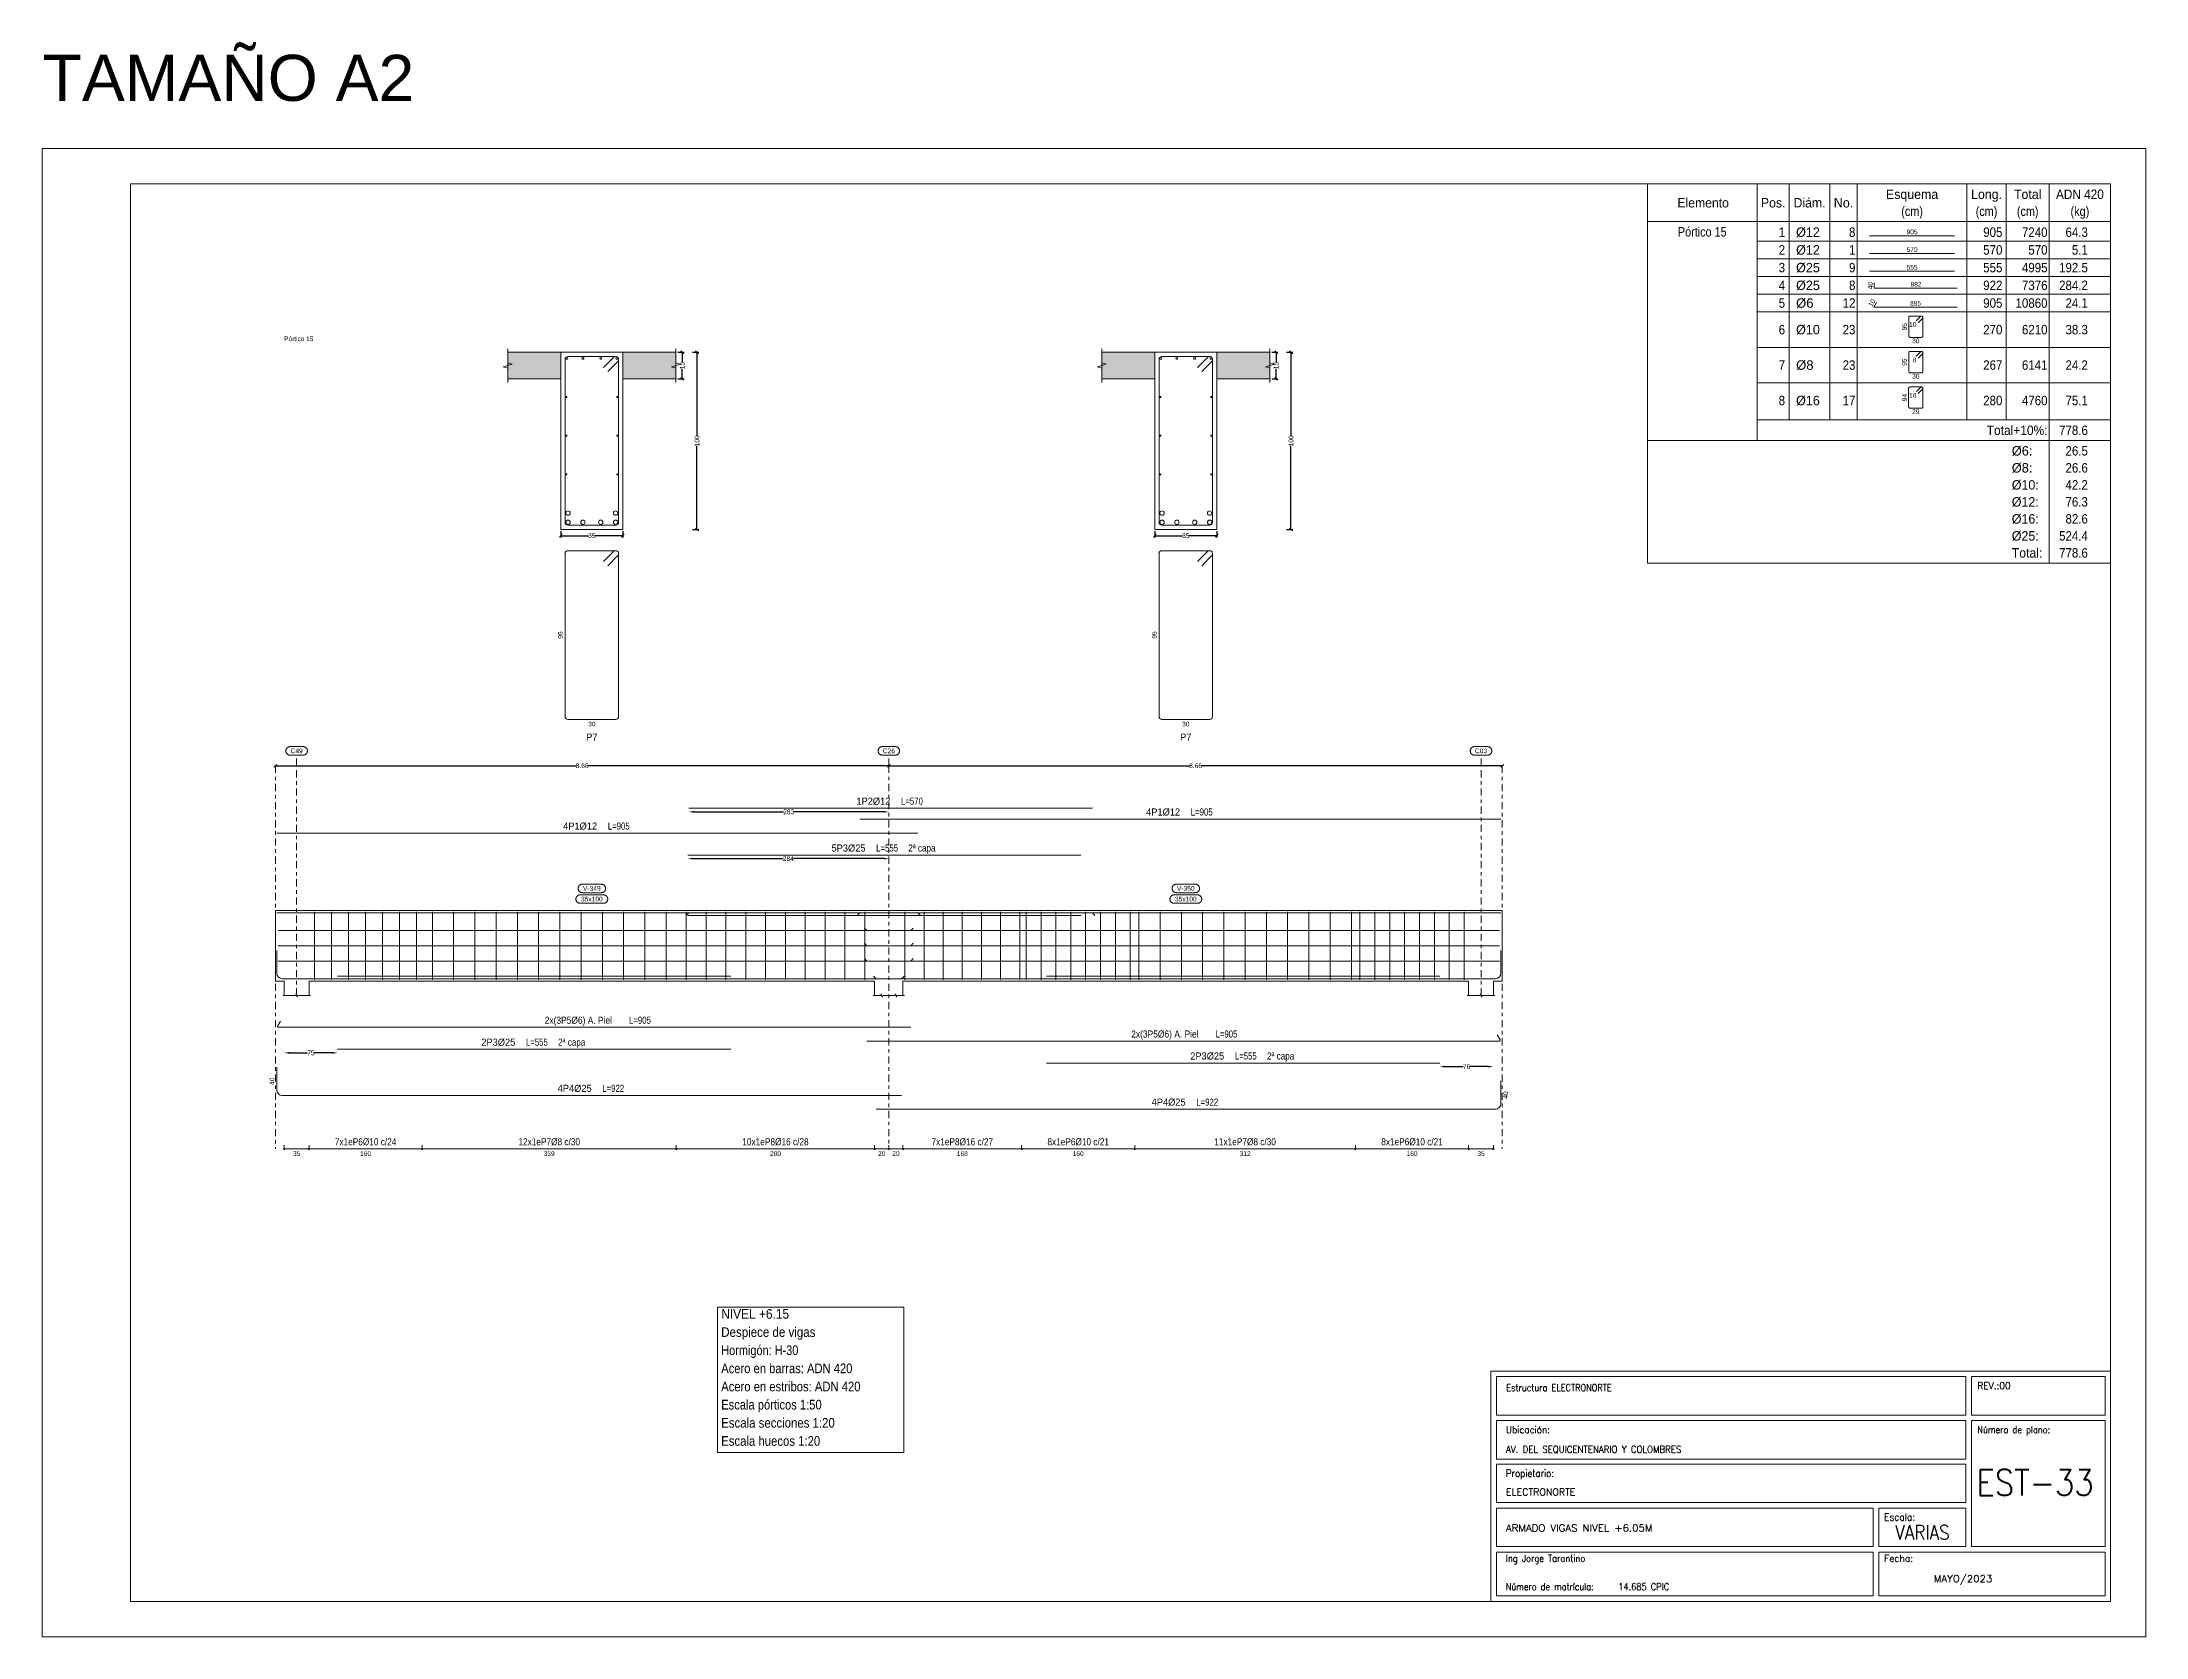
# Model space of a CAD drawing. Header units: millimetres. Extents: x 3 to 479, y -191 to 120.
# Drawn here: x 236.3 to 295.7, y -31.8 to 13.2 of the extents above; entities that cross this region are included whole.
import ezdxf
from ezdxf.enums import TextEntityAlignment as Align

# ---------------------------------------------------------------- set-up
doc = ezdxf.new("R2010")
doc.units = ezdxf.units.MM
doc.linetypes.add('CYPE_RAYAPUNTO', pattern=[0.4125, 0.2025, -0.105, 0, -0.105])
for name, color, linetype, lineweight in [('ALZ_ARM_LONG_ARM_TEXTOS', 3, 'Continuous', 9), ('ALZ_ARM_LONG_TXT_IND_CAPA_ARM_LONG', 3, 'Continuous', 9), ('ALZ_ARM_LONG_TXT_LONG', 3, 'Continuous', 9), ('ALZ_ARM_TRANS_TXT_EST', 3, 'Continuous', 9), ('ALZ_CONT_NUDOS', 122, 'Continuous', 9), ('ALZ_CONT_VIG_HORMIGON', 2, 'Continuous', 9), ('ALZ_COT_COT_ANCLAJES', 3, 'Continuous', 0), ('ALZ_COT_COT_ARM', 3, 'Continuous', 0), ('ALZ_COT_COT_EST', 3, 'Continuous', 0), ('ALZ_COT_COT_LIN_APOYOS', 2, 'CYPE_RAYAPUNTO', 0), ('ALZ_COT_LONGITUD_PROYECTADA', 122, 'Continuous', 0), ('ALZ_COT_TEXTOS_ESTRIBOS', 122, 'Continuous', 0), ('ALZ_REF_COT_LIN_AUX_COTA', 2, 'CYPE_RAYAPUNTO', 9), ('ALZ_REF_REF_NOMBRE', 3, 'Continuous', 9), ('ALZ_REF_REF_REFERENCIA', 3, 'Continuous', 9), ('ALZ_REF_REFERENCIA_PORTICO', 3, 'Continuous', 9), ('ALZ_REF_TEXTO_REF_NOMBRE', 3, 'Continuous', 9), ('ALZ_REF_TEXTO_REF_REFERENCIA', 3, 'Continuous', 9), ('ARM_LONGITUDINAL_Ø12', 171, 'Continuous', 9), ('ARM_LONGITUDINAL_Ø25', 20, 'Continuous', 9), ('ARM_LONGITUDINAL_Ø6', 151, 'Continuous', 9), ('ARM_TRANSVERSAL_Ø10', 103, 'Continuous', 9), ('ARM_TRANSVERSAL_Ø16', 212, 'Continuous', 9), ('ARM_TRANSVERSAL_Ø8', 32, 'Continuous', 9), ('CIM_REFEREN', 2, 'Continuous', 0), ('CYPE', 7, 'Continuous', 0), ('DESPIECES_TABLA', 7, 'Continuous', 9), ('RECUAD_LIMITES', 2, 'Continuous', 0), ('RECUAD_MARCO', 1, 'Continuous', 20), ('SEC_CONT_FORJADOS_SECCION', 8, 'Continuous', 9), ('SEC_CONT_VIG_HORMIGON_SECCION', 2, 'Continuous', 9), ('SEC_COTAS_SEC_DIM_VIGA', 122, 'Continuous', 0), ('SEC_COTAS_TEXTOS_DESPIECE_ESTRIBADO', 122, 'Continuous', 0), ('SEC_REF_TXT_POSICIONES_ARM_ESTRIBOS', 1, 'Continuous', 9), ('TAB_COM_LINEAS', 1, 'Continuous', 9), ('TAB_COM_TEXTOS', 1, 'Continuous', 9), ('TABLAS', 1, 'Continuous', 9), ('TEXTO_TABLAS', 1, 'Continuous', 0), ('TEXTOS_COTAS_DESPIECES_TABLA', 1, 'Continuous', 0)]:
    doc.layers.add(name, color=color, linetype=linetype, lineweight=lineweight)
doc.styles.add('CYPETXT', font='romans__.ttf', dxfattribs={"height": 0.2})
doc.styles.add('CYPETXT_0.2_romans', font='arial.ttf', dxfattribs={"height": 0.133333})
doc.styles.add('CYPETXT_romans', font='arial.ttf', dxfattribs={"height": 0.2})
doc.dimstyles.new('cype_arrow', dxfattribs={"dimtxt": 0.18, "dimasz": 0.15, "dimexe": 0.05, "dimexo": 0.05, "dimgap": 0, "dimtad": 0, "dimdec": 4, "dimzin": 0, "dimdsep": 46, "dimtxsty": 'CYPETXT_0.2_romans', "dimcen": 0.09, "dimadec": 0, "dimazin": 0, "dimtfac": 1, "dimtdec": 4, "dimtofl": 0, "dimtmove": 2, "dimatfit": 3, "dimfxl": 1, "dimtolj": 1, "dimtzin": 0, "dimarcsym": 0})
doc.dimstyles.new('cype_oblique', dxfattribs={"dimtxt": 0.18, "dimasz": 0.18, "dimexe": 0.05, "dimexo": 0.05, "dimgap": 0, "dimtad": 0, "dimdec": 4, "dimzin": 0, "dimdsep": 46, "dimtxsty": 'CYPETXT_0.2_romans', "dimblk": 'OBLIQUE', "dimtsz": 0.04, "dimcen": 0.09, "dimadec": 0, "dimazin": 0, "dimtfac": 1, "dimtdec": 4, "dimtofl": 0, "dimtmove": 2, "dimatfit": 3, "dimfxl": 1, "dimtolj": 1, "dimtzin": 0, "dimarcsym": 0})

msp = doc.modelspace()

# ---------------------------------------------------------------- texts
at = {"layer": 'ALZ_ARM_LONG_ARM_TEXTOS', "style": 'CYPETXT_romans'}
for s, width, p in [('1P2%%c12', 0.935124, (259.72374, -8.36586)), ('4P1%%c12', 0.935124, (251.44451, -9.06677)), ('4P1%%c12', 0.935124, (267.90451, -8.66946)), ('5P3%%c25', 0.935124, (259.02101, -9.68677)), ('2x(3P5%%c6) A. Piel', 0.849696, (251.39451, -14.54677)), ('2x(3P5%%c6) A. Piel', 0.849696, (267.95451, -14.93491)), ('2P3%%c25', 0.935124, (249.13368, -15.16678)), ('2P3%%c25', 0.935124, (269.14974, -15.55492)), ('4P4%%c25', 0.935124, (251.28951, -16.46814)), ('4P4%%c25', 0.935124, (268.05951, -16.85609))]:
    msp.add_text(s, height=0.2, dxfattribs=dict(at, width=width)).set_placement(p, align=Align.CENTER)
at = {"layer": 'ALZ_ARM_LONG_TXT_IND_CAPA_ARM_LONG', "style": 'CYPETXT_romans', "width": 0.816999}
for p in [(261.09301, -9.68677), (251.20568, -15.16678), (271.22174, -15.55492)]:
    msp.add_text('2ª capa', height=0.2, dxfattribs=at).set_placement(p, align=Align.CENTER)
at = {"layer": 'ALZ_ARM_LONG_TXT_LONG', "style": 'CYPETXT_romans', "width": 0.785606}
for s, p in [(' L=570', (260.78224, -8.36586)), (' L=905', (252.50301, -9.06677)), (' L=905', (268.96301, -8.66946)), (' L=555', (260.07951, -9.68677)), (' L=905', (253.10251, -14.54677)), (' L=905', (269.66251, -14.93491)), (' L=555', (250.19218, -15.16678)), (' L=555', (270.20824, -15.55492)), (' L=922', (252.34801, -16.46814)), (' L=922', (269.11801, -16.85609))]:
    msp.add_text(s, height=0.2, dxfattribs=at).set_placement(p, align=Align.CENTER)
at = {"layer": 'ALZ_ARM_TRANS_TXT_EST', "style": 'CYPETXT_romans'}
for s, width, p in [('7x1eP6%%c10 c/24', 0.835132, (245.38651, -17.97609)), ('12x1eP7%%c8 c/30', 0.835132, (250.57151, -17.97609)), ('10x1eP8%%c16 c/28', 0.837616, (256.95951, -17.97609)), ('7x1eP8%%c16 c/27', 0.835132, (262.23451, -17.97609)), ('8x1eP6%%c10 c/21', 0.835132, (265.50651, -17.97609)), ('11x1eP7%%c8 c/30', 0.835132, (270.21951, -17.97609)), ('8x1eP6%%c10 c/21', 0.835132, (274.93251, -17.97609))]:
    msp.add_text(s, height=0.2, dxfattribs=dict(at, width=width)).set_placement(p, align=Align.CENTER)
at = {"layer": 'ALZ_COT_COT_ANCLAJES', "style": 'CYPETXT_romans', "width": 0.872274}
msp.add_text('40', height=0.133333, rotation=90, dxfattribs=at).set_placement((242.81284, -16.16814), align=Align.CENTER)
msp.add_text('40', height=0.133333, rotation=90, dxfattribs=at).set_placement((277.50617, -16.55609), align=Align.TOP_CENTER)
at = {"layer": 'ALZ_COT_TEXTOS_ESTRIBOS', "style": 'CYPETXT_romans', "width": 0.872274}
for s, p in [('35', (243.43951, -18.14275)), ('160', (245.38651, -18.14275)), ('359', (250.57151, -18.14275)), ('280', (256.95951, -18.14275)), ('20', (259.95951, -18.14275)), ('20', (260.35951, -18.14275)), ('168', (262.23451, -18.14275)), ('160', (265.50651, -18.14275)), ('312', (270.21951, -18.14275)), ('160', (274.93251, -18.14275)), ('35', (276.87951, -18.14275))]:
    msp.add_text(s, height=0.133333, dxfattribs=at).set_placement(p, align=Align.TOP_CENTER)
at = {"layer": 'ALZ_REF_REFERENCIA_PORTICO', "style": 'CYPETXT_romans', "width": 0.820327}
msp.add_text('Pórtico 15', height=0.133333, dxfattribs=at).set_placement((243.08951, 4.78347), align=Align.MIDDLE_LEFT)
at = {"layer": 'ALZ_REF_TEXTO_REF_NOMBRE', "style": 'CYPETXT_romans'}
for s, width, p in [('V-349', 0.803518, (251.77451, -10.72677)), ('V-350', 0.803518, (268.54451, -10.72677)), ('35x100', 0.875466, (251.77451, -11.02677)), ('35x100', 0.875466, (268.54451, -11.02677))]:
    msp.add_text(s, height=0.133333, dxfattribs=dict(at, width=width)).set_placement(p, align=Align.MIDDLE_CENTER)
at = {"layer": 'ALZ_REF_TEXTO_REF_REFERENCIA', "style": 'CYPETXT_romans', "width": 0.8832}
for s, p in [('C49', (243.43951, -6.84586)), ('C26', (260.15951, -6.84586)), ('C03', (276.87951, -6.84586))]:
    msp.add_text(s, height=0.133333, dxfattribs=at).set_placement(p, align=Align.MIDDLE_CENTER)
at = {"layer": 'CIM_REFEREN', "insert": (236.26825, 12.79657), "char_height": 1.3, "attachment_point": 1, "style": 'CYPETXT_romans'}
msp.add_mtext_dynamic_manual_height_columns('TAMAÑO A2', width=20.4097016, gutter_width=12.5, heights=[0], dxfattribs=at)
at = {"layer": 'CYPE', "color": 5, "style": 'CYPETXT'}
for s, width, p in [('Estructura ELECTRONORTE', 0.842437, (277.59251, -24.91816)), ('AV. DEL SEQUICENTENARIO Y COLOMBRES', 0.887423, (277.58251, -26.65816)), ('ELECTRONORTE', 0.974409, (277.58251, -27.85816)), ('ARMADO VIGAS NIVEL +6.05M', 1.047361, (277.58251, -28.87253)), ('Ing Jorge Tarantino', 0.851105, (277.58251, -29.72816)), ('MAYO/2023', 1.047361, (289.66251, -30.30816)), ('14.685 CPIC', 0.851936, (280.75251, -30.52816))]:
    msp.add_text(s, height=0.2, dxfattribs=dict(at, width=width)).set_placement(p)
at = {"layer": 'CYPE', "color": 4, "style": 'CYPETXT'}
for s, width, p in [('REV.:00', 0.927655, (290.89251, -24.85816)), ('Ubicación:', 0.90604, (277.58251, -26.09816)), ('Número de plano:', 0.844847, (290.89251, -26.09816)), ('Propietario:', 0.885908, (277.58251, -27.32816)), ('Escala:', 0.925891, (288.26251, -28.56816)), ('Fecha:', 0.933698, (288.26251, -29.72816)), ('Número de matrícula:', 0.83516, (277.58251, -30.52816))]:
    msp.add_text(s, height=0.2, dxfattribs=dict(at, width=width)).set_placement(p)
at = {"layer": 'CYPE', "color": 5, "style": 'CYPETXT'}
for s, height, width, p in [('EST-33', 0.733333, 0.872274, (292.52251, -27.86149)), ('VARIAS', 0.4, 0.869965, (289.34251, -29.09816))]:
    msp.add_text(s, height=height, dxfattribs=dict(at, width=width)).set_placement(p, align=Align.CENTER)
at = {"layer": 'SEC_COTAS_TEXTOS_DESPIECE_ESTRIBADO', "style": 'CYPETXT_romans', "width": 0.872274}
for p in [(250.95284, -3.57586), (267.72284, -3.57586)]:
    msp.add_text('95', height=0.133333, rotation=90, dxfattribs=at).set_placement(p, align=Align.CENTER)
for p in [(251.77451, -6.02253), (268.54451, -6.02253)]:
    msp.add_text('30', height=0.133333, dxfattribs=at).set_placement(p, align=Align.TOP_CENTER)
at = {"layer": 'SEC_REF_TXT_POSICIONES_ARM_ESTRIBOS', "style": 'CYPETXT_romans', "width": 0.935124}
for p in [(251.77451, -6.45586), (268.54451, -6.45586)]:
    msp.add_text('P7', height=0.2, dxfattribs=at).set_placement(p, align=Align.MIDDLE_CENTER)
at = {"layer": 'TAB_COM_LINEAS', "style": 'CYPETXT_romans'}
for s, width, p in [('Despiece de vigas', 0.852948, (255.42732, -23.38239)), ('NIVEL +6.15', 0.880937, (255.42732, -22.87015)), ('Hormigón: H-30', 0.808194, (255.42732, -23.89462)), ('Acero en barras: ADN 420', 0.827218, (255.42732, -24.40685)), ('Acero en estribos: ADN 420', 0.830636, (255.42732, -24.91909)), ('Escala pórticos 1:50', 0.824952, (255.42732, -25.43132)), ('Escala secciones 1:20', 0.844437, (255.42732, -25.94355)), ('Escala huecos 1:20', 0.838794, (255.42732, -26.45579))]:
    msp.add_text(s, height=0.2733333, dxfattribs=dict(at, width=width)).set_placement(p)
at = {"layer": 'TEXTO_TABLAS', "style": 'CYPETXT_romans'}
for s, width, p in [('Esquema', 0.93681, (289.05051, 8.86184)), ('Long.', 0.9375, (291.15251, 8.86184)), ('Total', 0.935673, (292.31451, 8.86184)), ('ADN 420', 0.893197, (293.78851, 8.86184)), ('Elemento', 0.923378, (283.15151, 8.62184)), ('Pos.', 0.930268, (285.12851, 8.62184)), ('Diám.', 0.924488, (286.15451, 8.62184)), ('No.', 0.948905, (287.11451, 8.62184)), ('(cm)', 0.819001, (289.05051, 8.38184)), ('(cm)', 0.819001, (291.15251, 8.38184)), ('(cm)', 0.819001, (292.31451, 8.38184)), ('(kg)', 0.827954, (293.78851, 8.38184)), ('Pórtico 15', 0.820327, (283.12651, 7.80184))]:
    msp.add_text(s, height=0.266667, dxfattribs=dict(at, width=width)).set_placement(p, align=Align.MIDDLE_CENTER)
for s, height, width, p in [('1', 0.26667, 0.872274, (285.46451, 7.79184)), ('8', 0.26667, 0.872274, (287.45051, 7.79184)), ('905', 0.266667, 0.872274, (291.60051, 7.79184)), ('7240', 0.266667, 0.872274, (292.87451, 7.79184)), ('64.3', 0.266667, 0.869308, (294.01251, 7.79184)), ('2', 0.26667, 0.872274, (285.46451, 7.29184)), ('1', 0.26667, 0.872274, (287.45051, 7.29184)), ('570', 0.266667, 0.872274, (291.60051, 7.29184)), ('570', 0.266667, 0.872274, (292.87451, 7.29184)), ('5.1', 0.266667, 0.868127, (294.01251, 7.29184)), ('3', 0.26667, 0.872274, (285.46451, 6.79184)), ('9', 0.26667, 0.872274, (287.45051, 6.79184)), ('555', 0.266667, 0.872274, (291.60051, 6.79184)), ('4995', 0.266667, 0.872274, (292.87451, 6.79184)), ('192.5', 0.266667, 0.869965, (294.01251, 6.79184)), ('4', 0.26667, 0.872274, (285.46451, 6.29184)), ('8', 0.26667, 0.872274, (287.45051, 6.29184)), ('922', 0.266667, 0.872274, (291.60051, 6.29184)), ('7376', 0.266667, 0.872274, (292.87451, 6.29184)), ('284.2', 0.266667, 0.869965, (294.01251, 6.29184)), ('5', 0.26667, 0.872274, (285.46451, 5.79184)), ('12', 0.266667, 0.872274, (287.45051, 5.79184)), ('905', 0.266667, 0.872274, (291.60051, 5.79184)), ('10860', 0.266667, 0.872274, (292.87451, 5.79184)), ('24.1', 0.266667, 0.869308, (294.01251, 5.79184)), ('6', 0.26667, 0.872274, (285.46451, 5.04184)), ('23', 0.266667, 0.872274, (287.45051, 5.04184)), ('270', 0.266667, 0.872274, (291.60051, 5.04184)), ('6210', 0.266667, 0.872274, (292.87451, 5.04184)), ('38.3', 0.266667, 0.869308, (294.01251, 5.04184)), ('7', 0.26667, 0.872274, (285.46451, 4.04184)), ('23', 0.266667, 0.872274, (287.45051, 4.04184)), ('267', 0.266667, 0.872274, (291.60051, 4.04184)), ('6141', 0.266667, 0.872274, (292.87451, 4.04184)), ('24.2', 0.266667, 0.869308, (294.01251, 4.04184)), ('8', 0.26667, 0.872274, (285.46451, 3.04184)), ('17', 0.266667, 0.872274, (287.45051, 3.04184)), ('280', 0.266667, 0.872274, (291.60051, 3.04184)), ('4760', 0.266667, 0.872274, (292.87451, 3.04184)), ('75.1', 0.266667, 0.869308, (294.01251, 3.04184)), ('Total+10%:', 0.266667, 0.906671, (292.87451, 2.20184)), ('778.6', 0.266667, 0.869965, (294.01251, 2.20184)), ('26.5', 0.266667, 0.869308, (294.01251, 1.62184)), ('26.6', 0.266667, 0.869308, (294.01251, 1.14184)), ('42.2', 0.266667, 0.869308, (294.01251, 0.66184)), ('76.3', 0.266667, 0.869308, (294.01251, 0.18184)), ('82.6', 0.266667, 0.869308, (294.01251, -0.29816)), ('524.4', 0.266667, 0.869965, (294.01251, -0.77816)), ('778.6', 0.266667, 0.869965, (294.01251, -1.25816))]:
    msp.add_text(s, height=height, dxfattribs=dict(at, width=width)).set_placement(p, align=Align.MIDDLE_RIGHT)
for s, width, p in [('%%c12', 0.955414, (285.77451, 7.79184)), ('%%c12', 0.955414, (285.77451, 7.29184)), ('%%c25', 0.955414, (285.77451, 6.79184)), ('%%c25', 0.955414, (285.77451, 6.29184)), ('%%c6', 0.99505, (285.77451, 5.79184)), ('%%c10', 0.955414, (285.77451, 5.04184)), ('%%c8', 0.99505, (285.77451, 4.04184)), ('%%c16', 0.955414, (285.77451, 3.04184)), ('%%c6:', 0.966972, (291.86651, 1.62184)), ('%%c8:', 0.966972, (291.86651, 1.14184)), ('%%c10:', 0.940736, (291.86651, 0.66184)), ('%%c12:', 0.940736, (291.86651, 0.18184)), ('%%c16:', 0.940736, (291.86651, -0.29816)), ('Total:', 0.925563, (291.86651, -1.25816)), ('%%c25:', 0.940736, (291.86651, -0.77816))]:
    msp.add_text(s, height=0.266667, dxfattribs=dict(at, width=width)).set_placement(p, align=Align.MIDDLE_LEFT)
at = {"layer": 'TEXTOS_COTAS_DESPIECES_TABLA', "style": 'CYPETXT_romans', "width": 0.872274}
for s, p in [('905', (289.05051, 7.73384)), ('570', (289.05051, 7.23384)), ('555', (289.05051, 6.73384)), ('882', (289.16179, 6.25165)), ('895', (289.15042, 5.71842))]:
    msp.add_text(s, height=0.133333, dxfattribs=at).set_placement(p, align=Align.CENTER)
for s, rotation, p in [('40', 90, (287.93671, 6.28403)), ('10', 60.0007096, (287.97087, 5.76184)), ('95', 90, (288.90369, 5.12369)), ('95', 90, (288.90361, 4.12366)), ('94', 90, (288.9039, 3.12379))]:
    msp.add_text(s, height=0.133333, rotation=rotation, dxfattribs=at).set_placement(p, align=Align.CENTER)
for s, height, p in [('10', 0.133333, (289.17398, 5.18657)), ('8', 0.13333, (289.1738, 4.1862)), ('16', 0.133333, (289.1745, 3.18771))]:
    msp.add_text(s, height=height, dxfattribs=at).set_placement(p, align=Align.MIDDLE_RIGHT)
for s, p in [('30', (289.15557, 4.79332)), ('30', (289.15561, 3.79336)), ('29', (289.15543, 2.79322))]:
    msp.add_text(s, height=0.133333, dxfattribs=at).set_placement(p, align=Align.TOP_CENTER)

# ---------------------------------------------------------------- blocks, each defined once
blk = doc.blocks.new('*D985')
at = {"layer": 'Defpoints', "color": 0, "transparency": 16777216}
for p in [(250.9, -0.597), (252.65, -0.597), (252.65, -0.774)]:
    blk.add_point(p, dxfattribs=at)
at = {"layer": 'SEC_COTAS_SEC_DIM_VIGA', "color": 0, "lineweight": -2, "transparency": 16777216}
for p, q in [((250.86, -0.814), (250.94, -0.734)), ((250.9, -0.647), (250.9, -0.824)), ((250.9, -0.774), (251.679, -0.774)), ((252.65, -0.774), (251.87, -0.774)), ((252.61, -0.814), (252.69, -0.734)), ((252.65, -0.647), (252.65, -0.824))]:
    blk.add_line(p, q, dxfattribs=at)
at = {"layer": 'SEC_COTAS_SEC_DIM_VIGA', "color": 0, "transparency": 16777216, "insert": (251.775, -0.774), "char_height": 0.1333, "attachment_point": 5, "style": 'CYPETXT_0.2_romans'}
blk.add_mtext('\\A1;35', dxfattribs=at)
blk = doc.blocks.new('_OBLIQUE')
at = {"color": 0, "linetype": 'ByBlock', "lineweight": -2}
blk.add_line((-0.5, -0.5), (0.5, 0.5), dxfattribs=at)
blk = doc.blocks.new('*D986')
at = {"layer": 'Defpoints', "color": 0, "transparency": 16777216}
for p in [(254.15, 4.403), (254.327, 4.403), (254.15, 3.653)]:
    blk.add_point(p, dxfattribs=at)
at = {"layer": 'SEC_COTAS_SEC_DIM_VIGA', "color": 0, "lineweight": -2, "transparency": 16777216}
for p, q in [((254.2, 4.403), (254.377, 4.403)), ((254.367, 4.363), (254.287, 4.443)), ((254.327, 4.403), (254.327, 4.118)), ((254.2, 3.653), (254.377, 3.653)), ((254.367, 3.613), (254.287, 3.693)), ((254.327, 3.653), (254.327, 3.939))]:
    blk.add_line(p, q, dxfattribs=at)
at = {"layer": 'SEC_COTAS_SEC_DIM_VIGA', "color": 0, "transparency": 16777216, "insert": (254.327, 4.028), "char_height": 0.1333, "attachment_point": 5, "rotation": 90, "style": 'CYPETXT_0.2_romans'}
blk.add_mtext('\\A1;15', dxfattribs=at)
blk = doc.blocks.new('*D987')
at = {"layer": 'Defpoints', "color": 0, "transparency": 16777216}
for p in [(254.566, 4.403), (254.743, 4.403), (254.566, -0.597)]:
    blk.add_point(p, dxfattribs=at)
at = {"layer": 'SEC_COTAS_SEC_DIM_VIGA', "color": 0, "lineweight": -2, "transparency": 16777216}
for p, q in [((254.616, 4.403), (254.793, 4.403)), ((254.783, 4.363), (254.703, 4.443)), ((254.743, 4.403), (254.743, 2.044)), ((254.743, -0.597), (254.743, 1.763)), ((254.783, -0.637), (254.703, -0.557)), ((254.616, -0.597), (254.793, -0.597))]:
    blk.add_line(p, q, dxfattribs=at)
at = {"layer": 'SEC_COTAS_SEC_DIM_VIGA', "color": 0, "transparency": 16777216, "insert": (254.743, 1.903), "char_height": 0.1333, "attachment_point": 5, "rotation": 90, "style": 'CYPETXT_0.2_romans'}
blk.add_mtext('\\A1;100', dxfattribs=at)
blk = doc.blocks.new('*D988')
at = {"layer": 'Defpoints', "color": 0, "transparency": 16777216}
for p in [(267.67, -0.597), (269.42, -0.597), (269.42, -0.774)]:
    blk.add_point(p, dxfattribs=at)
at = {"layer": 'SEC_COTAS_SEC_DIM_VIGA', "color": 0, "lineweight": -2, "transparency": 16777216}
for p, q in [((267.63, -0.814), (267.71, -0.734)), ((267.67, -0.647), (267.67, -0.824)), ((267.67, -0.774), (268.449, -0.774)), ((269.42, -0.774), (268.64, -0.774)), ((269.38, -0.814), (269.46, -0.734)), ((269.42, -0.647), (269.42, -0.824))]:
    blk.add_line(p, q, dxfattribs=at)
at = {"layer": 'SEC_COTAS_SEC_DIM_VIGA', "color": 0, "transparency": 16777216, "insert": (268.545, -0.774), "char_height": 0.1333, "attachment_point": 5, "style": 'CYPETXT_0.2_romans'}
blk.add_mtext('\\A1;35', dxfattribs=at)
blk = doc.blocks.new('*D989')
at = {"layer": 'Defpoints', "color": 0, "transparency": 16777216}
for p in [(270.92, 4.403), (271.097, 4.403), (270.92, 3.653)]:
    blk.add_point(p, dxfattribs=at)
at = {"layer": 'SEC_COTAS_SEC_DIM_VIGA', "color": 0, "lineweight": -2, "transparency": 16777216}
for p, q in [((270.97, 4.403), (271.147, 4.403)), ((271.137, 4.363), (271.057, 4.443)), ((271.097, 4.403), (271.097, 4.118)), ((270.97, 3.653), (271.147, 3.653)), ((271.137, 3.613), (271.057, 3.693)), ((271.097, 3.653), (271.097, 3.939))]:
    blk.add_line(p, q, dxfattribs=at)
at = {"layer": 'SEC_COTAS_SEC_DIM_VIGA', "color": 0, "transparency": 16777216, "insert": (271.097, 4.028), "char_height": 0.1333, "attachment_point": 5, "rotation": 90, "style": 'CYPETXT_0.2_romans'}
blk.add_mtext('\\A1;15', dxfattribs=at)
blk = doc.blocks.new('*D990')
at = {"layer": 'Defpoints', "color": 0, "transparency": 16777216}
for p in [(271.336, 4.403), (271.513, 4.403), (271.336, -0.597)]:
    blk.add_point(p, dxfattribs=at)
at = {"layer": 'SEC_COTAS_SEC_DIM_VIGA', "color": 0, "lineweight": -2, "transparency": 16777216}
for p, q in [((271.386, 4.403), (271.563, 4.403)), ((271.553, 4.363), (271.473, 4.443)), ((271.513, 4.403), (271.513, 2.044)), ((271.513, -0.597), (271.513, 1.763)), ((271.553, -0.637), (271.473, -0.557)), ((271.386, -0.597), (271.563, -0.597))]:
    blk.add_line(p, q, dxfattribs=at)
at = {"layer": 'SEC_COTAS_SEC_DIM_VIGA', "color": 0, "transparency": 16777216, "insert": (271.513, 1.903), "char_height": 0.1333, "attachment_point": 5, "rotation": 90, "style": 'CYPETXT_0.2_romans'}
blk.add_mtext('\\A1;100', dxfattribs=at)
blk = doc.blocks.new('*D991')
at = {"layer": 'ALZ_COT_LONGITUD_PROYECTADA', "color": 0, "lineweight": -2, "transparency": 16777216}
for p, q in [((242.8, -7.306), (242.88, -7.226)), ((242.84, -7.266), (251.326, -7.266)), ((260.16, -7.266), (251.673, -7.266)), ((260.12, -7.306), (260.2, -7.226))]:
    blk.add_line(p, q, dxfattribs=at)
at = {"layer": 'Defpoints', "color": 0, "transparency": 16777216}
for p in [(242.84, -7.266), (242.84, -7.266), (260.16, -7.266)]:
    blk.add_point(p, dxfattribs=at)
at = {"layer": 'ALZ_COT_LONGITUD_PROYECTADA', "color": 0, "transparency": 16777216, "insert": (251.5, -7.266), "char_height": 0.1333, "attachment_point": 5, "style": 'CYPETXT_0.2_romans'}
blk.add_mtext('\\A1;8.66', dxfattribs=at)
blk = doc.blocks.new('*D992')
at = {"layer": 'ALZ_COT_LONGITUD_PROYECTADA', "color": 0, "lineweight": -2, "transparency": 16777216}
for p, q in [((260.12, -7.306), (260.2, -7.226)), ((260.16, -7.266), (268.646, -7.266)), ((277.48, -7.266), (268.993, -7.266)), ((277.44, -7.306), (277.52, -7.226))]:
    blk.add_line(p, q, dxfattribs=at)
at = {"layer": 'Defpoints', "color": 0, "transparency": 16777216}
for p in [(260.16, -7.266), (260.16, -7.266), (277.48, -7.266)]:
    blk.add_point(p, dxfattribs=at)
at = {"layer": 'ALZ_COT_LONGITUD_PROYECTADA', "color": 0, "transparency": 16777216, "insert": (268.82, -7.266), "char_height": 0.1333, "attachment_point": 5, "style": 'CYPETXT_0.2_romans'}
blk.add_mtext('\\A1;8.66', dxfattribs=at)
blk = doc.blocks.new('*D993')
at = {"layer": 'ALZ_COT_COT_ARM', "color": 0, "lineweight": -2, "transparency": 16777216}
for p, q in [((254.659, -8.566), (257.186, -8.566)), ((260.01, -8.566), (257.483, -8.566))]:
    blk.add_line(p, q, dxfattribs=at)
at = {"layer": 'ALZ_COT_COT_ARM', "color": 0, "transparency": 16777216}
for points in [[(254.659, -8.541), (254.659, -8.591), (254.509, -8.566)], [(260.01, -8.541), (260.01, -8.591), (260.16, -8.566)]]:
    blk.add_solid(points, dxfattribs=at)
at = {"layer": 'Defpoints', "color": 0, "transparency": 16777216}
for p in [(254.509, -8.566), (260.16, -8.566), (260.16, -8.566)]:
    blk.add_point(p, dxfattribs=at)
at = {"layer": 'ALZ_COT_COT_ARM', "color": 0, "transparency": 16777216, "insert": (257.334, -8.566), "char_height": 0.1333, "attachment_point": 5, "style": 'CYPETXT_0.2_romans'}
blk.add_mtext('\\A1;283', dxfattribs=at)
blk = doc.blocks.new('*D994')
at = {"layer": 'ALZ_COT_COT_ARM', "color": 0, "lineweight": -2, "transparency": 16777216}
for p, q in [((254.635, -9.887), (257.174, -9.887)), ((260.01, -9.887), (257.47, -9.887))]:
    blk.add_line(p, q, dxfattribs=at)
at = {"layer": 'ALZ_COT_COT_ARM', "color": 0, "transparency": 16777216}
for points in [[(254.635, -9.862), (254.635, -9.912), (254.485, -9.887)], [(260.01, -9.862), (260.01, -9.912), (260.16, -9.887)]]:
    blk.add_solid(points, dxfattribs=at)
at = {"layer": 'Defpoints', "color": 0, "transparency": 16777216}
for p in [(254.485, -9.887), (260.16, -9.887), (260.16, -9.887)]:
    blk.add_point(p, dxfattribs=at)
at = {"layer": 'ALZ_COT_COT_ARM', "color": 0, "transparency": 16777216, "insert": (257.322, -9.887), "char_height": 0.1333, "attachment_point": 5, "style": 'CYPETXT_0.2_romans'}
blk.add_mtext('\\A1;284', dxfattribs=at)
blk = doc.blocks.new('*D995')
at = {"layer": 'ALZ_COT_COT_ARM', "color": 0, "lineweight": -2, "transparency": 16777216}
for p, q in [((243.24, -15.367), (243.748, -15.367)), ((244.447, -15.367), (243.939, -15.367))]:
    blk.add_line(p, q, dxfattribs=at)
at = {"layer": 'ALZ_COT_COT_ARM', "color": 0, "transparency": 16777216}
for points in [[(243.24, -15.342), (243.24, -15.392), (243.09, -15.367)], [(244.447, -15.342), (244.447, -15.392), (244.597, -15.367)]]:
    blk.add_solid(points, dxfattribs=at)
at = {"layer": 'Defpoints', "color": 0, "transparency": 16777216}
for p in [(243.09, -15.367), (244.597, -15.367), (244.597, -15.367)]:
    blk.add_point(p, dxfattribs=at)
at = {"layer": 'ALZ_COT_COT_ARM', "color": 0, "transparency": 16777216, "insert": (243.843, -15.367), "char_height": 0.1333, "attachment_point": 5, "style": 'CYPETXT_0.2_romans'}
blk.add_mtext('\\A1;75', dxfattribs=at)
blk = doc.blocks.new('*D996')
at = {"layer": 'ALZ_COT_COT_ARM', "color": 0, "lineweight": -2, "transparency": 16777216}
for p, q in [((275.863, -15.755), (276.376, -15.755)), ((277.08, -15.755), (276.566, -15.755))]:
    blk.add_line(p, q, dxfattribs=at)
at = {"layer": 'ALZ_COT_COT_ARM', "color": 0, "transparency": 16777216}
for points in [[(275.863, -15.73), (275.863, -15.78), (275.713, -15.755)], [(277.08, -15.73), (277.08, -15.78), (277.23, -15.755)]]:
    blk.add_solid(points, dxfattribs=at)
at = {"layer": 'Defpoints', "color": 0, "transparency": 16777216}
for p in [(275.713, -15.755), (277.23, -15.755), (277.23, -15.755)]:
    blk.add_point(p, dxfattribs=at)
at = {"layer": 'ALZ_COT_COT_ARM', "color": 0, "transparency": 16777216, "insert": (276.471, -15.755), "char_height": 0.1333, "attachment_point": 5, "style": 'CYPETXT_0.2_romans'}
blk.add_mtext('\\A1;76', dxfattribs=at)

# ---------------------------------------------------------------- dimensions: what is measured, and where the dimension line sits
at = {"layer": 'ALZ_COT_COT_ARM'}
for p1, p2, text, picture, middle in [((254.50874, -8.56586), (260.15951, -8.56586), '283', '*D993', (257.33412, -8.56586)), ((254.48451, -9.88677), (260.15951, -9.88677), '284', '*D994', (257.32201, -9.88677)), ((243.08951, -15.36678), (244.59718, -15.36678), '75', '*D995', (243.84334, -15.36678)), ((275.71324, -15.75492), (277.22951, -15.75492), '76', '*D996', (276.47137, -15.75492))]:
    dim = msp.add_aligned_dim(p1=p1, p2=p2, distance=0, text=text, dimstyle='cype_arrow', override={"dimexe": 0, "dimexo": 0}, dxfattribs=at)
    dim.commit()
    dim.dimension.update_dxf_attribs({"geometry": picture, "text_midpoint": middle})
at = {"layer": 'ALZ_COT_LONGITUD_PROYECTADA'}
for p1, p2, picture, middle in [((260.15951, -7.26586), (242.83951, -7.26586), '*D991', (251.49951, -7.26586)), ((277.47951, -7.26586), (260.15951, -7.26586), '*D992', (268.81951, -7.26586))]:
    dim = msp.add_aligned_dim(p1=p1, p2=p2, distance=0, text='8.66', dimstyle='cype_oblique', override={"dimexe": 0, "dimexo": 0}, dxfattribs=at)
    dim.commit()
    dim.dimension.update_dxf_attribs({"geometry": picture, "text_midpoint": middle})
at = {"layer": 'SEC_COTAS_SEC_DIM_VIGA'}
for p1, p2, text, picture, middle in [((254.14951, 3.65347), (254.14951, 4.40347), '15', '*D986', (254.32684, 4.02847)), ((254.56551, -0.59653), (254.56551, 4.40347), '100', '*D987', (254.74284, 1.90347)), ((270.91951, 3.65347), (270.91951, 4.40347), '15', '*D989', (271.09684, 4.02847)), ((271.33551, -0.59653), (271.33551, 4.40347), '100', '*D990', (271.51284, 1.90347)), ((250.89951, -0.59653), (252.64951, -0.59653), '35', '*D985', (251.77451, -0.77386)), ((267.66951, -0.59653), (269.41951, -0.59653), '35', '*D988', (268.54451, -0.77386))]:
    dim = msp.add_aligned_dim(p1=p1, p2=p2, distance=-0.17733, text=text, dimstyle='cype_oblique', dxfattribs=at)
    dim.commit()
    dim.dimension.update_dxf_attribs({"geometry": picture, "text_midpoint": middle})

# ---------------------------------------------------------------- hatches: boundary and pattern name
at = {"layer": 'SEC_CONT_FORJADOS_SECCION', "true_color": 0xdad7d3}
for points in [[(249.39951, 4.40347), (250.89951, 4.40347), (250.89951, 3.65347), (249.39951, 3.65347)], [(254.14951, 4.40347), (252.64951, 4.40347), (252.64951, 3.65347), (254.14951, 3.65347)], [(266.16951, 4.40347), (267.66951, 4.40347), (267.66951, 3.65347), (266.16951, 3.65347)], [(270.91951, 4.40347), (269.41951, 4.40347), (269.41951, 3.65347), (270.91951, 3.65347)]]:
    msp.add_hatch(color=254, dxfattribs=at).paths.add_polyline_path(points)

# ---------------------------------------------------------------- linework, layer by layer
at = {"layer": 'ALZ_CONT_NUDOS'}
for p, q in [((243.08951, -13.34677), (243.08951, -13.74677)), ((243.78951, -13.34677), (243.78951, -13.74677)), ((259.75951, -13.34677), (259.75951, -13.74677)), ((260.55951, -13.34677), (260.55951, -13.74677)), ((276.52951, -13.34677), (276.52951, -13.74677)), ((277.22951, -13.34677), (277.22951, -13.74677))]:
    msp.add_line(p, q, dxfattribs=at)
for points in [[(243.78951, -11.34677), (243.08951, -11.34677), (242.83951, -11.34677), (242.83951, -13.34677), (243.08951, -13.34677)], [(259.75951, -11.34677), (260.55951, -11.34677)], [(276.52951, -11.34677), (277.22951, -11.34677), (277.47951, -11.34677), (277.47951, -13.34677), (277.22951, -13.34677)], [(243.04951, -13.74677), (243.40951, -13.74677), (243.42451, -13.69677), (243.45451, -13.79677), (243.46951, -13.74677), (243.82951, -13.74677)], [(259.71951, -13.74677), (259.92951, -13.74677), (259.94451, -13.69677), (259.97451, -13.79677), (259.98951, -13.74677), (260.19951, -13.74677)], [(260.11951, -13.74677), (260.32951, -13.74677), (260.34451, -13.69677), (260.37451, -13.79677), (260.38951, -13.74677), (260.59951, -13.74677)], [(276.48951, -13.74677), (276.84951, -13.74677), (276.86451, -13.69677), (276.89451, -13.79677), (276.90951, -13.74677), (277.26951, -13.74677)]]:
    msp.add_lwpolyline(points, dxfattribs=at)
at = {"layer": 'ALZ_CONT_VIG_HORMIGON'}
for p, q in [((243.78951, -11.34677), (259.75951, -11.34677)), ((260.55951, -11.34677), (276.52951, -11.34677)), ((243.78951, -13.34677), (259.75951, -13.34677)), ((260.55951, -13.34677), (276.52951, -13.34677))]:
    msp.add_line(p, q, dxfattribs=at)
at = {"layer": 'ALZ_COT_COT_EST'}
for p, q in [((243.08951, -18.07609), (243.08951, -17.97609)), ((243.78951, -18.07609), (243.78951, -17.97609)), ((246.98351, -18.07609), (246.98351, -17.97609)), ((254.15951, -18.07609), (254.15951, -17.97609)), ((259.75951, -18.07609), (259.75951, -17.97609)), ((260.15951, -18.07609), (260.15951, -17.97609)), ((260.55951, -18.07609), (260.55951, -17.97609)), ((263.90951, -18.07609), (263.90951, -17.97609)), ((267.10351, -18.07609), (267.10351, -17.97609)), ((273.33551, -18.07609), (273.33551, -17.97609)), ((276.52951, -18.07609), (276.52951, -17.97609))]:
    msp.add_line(p, q, dxfattribs=at)
for points in [[(243.08951, -18.07609), (243.78951, -18.07609), (243.78951, -17.97609)], [(243.78951, -18.07609), (246.98351, -18.07609), (246.98351, -17.97609)], [(246.98351, -18.07609), (254.15951, -18.07609), (254.15951, -17.97609)], [(254.15951, -18.07609), (259.75951, -18.07609), (259.75951, -17.97609)], [(259.75951, -18.07609), (260.15951, -18.07609), (260.15951, -17.97609)], [(260.15951, -18.07609), (260.55951, -18.07609), (260.55951, -17.97609)], [(260.55951, -18.07609), (263.90951, -18.07609), (263.90951, -17.97609)], [(263.90951, -18.07609), (267.10351, -18.07609), (267.10351, -17.97609)], [(267.10351, -18.07609), (273.33551, -18.07609), (273.33551, -17.97609)], [(273.33551, -18.07609), (276.52951, -18.07609), (276.52951, -17.97609)], [(276.52951, -18.07609), (277.22951, -18.07609), (277.22951, -17.97609)]]:
    msp.add_lwpolyline(points, dxfattribs=at)
for centre in [(243.08951, -18.07609), (243.78951, -18.07609), (243.78951, -18.07609), (246.98351, -18.07609), (246.98351, -18.07609), (254.15951, -18.07609), (254.15951, -18.07609), (259.75951, -18.07609), (259.75951, -18.07609), (260.15951, -18.07609), (260.15951, -18.07609), (260.55951, -18.07609), (260.55951, -18.07609), (263.90951, -18.07609), (263.90951, -18.07609), (267.10351, -18.07609), (267.10351, -18.07609), (273.33551, -18.07609), (273.33551, -18.07609), (276.52951, -18.07609), (276.52951, -18.07609), (277.22951, -18.07609)]:
    msp.add_circle(centre, 0.02, dxfattribs=at)
at = {"layer": 'ALZ_COT_COT_LIN_APOYOS'}
for p, q in [((242.83951, -7.26586), (242.83951, -18.07609)), ((260.15951, -7.26586), (260.15951, -18.07609)), ((277.47951, -7.26586), (277.47951, -18.07609))]:
    msp.add_line(p, q, dxfattribs=at)
at = {"layer": 'ALZ_REF_COT_LIN_AUX_COTA'}
for p, q in [((243.43951, -7.26586), (243.43951, -6.96586)), ((260.15951, -7.26586), (260.15951, -6.96586)), ((276.87951, -7.26586), (276.87951, -6.96586)), ((243.43951, -13.74677), (243.43951, -7.26586)), ((276.87951, -13.74677), (276.87951, -7.26586))]:
    msp.add_line(p, q, dxfattribs=at)
at = {"layer": 'ALZ_REF_REF_NOMBRE'}
for points in [[(252.04251, -10.60677), (252.05052, -10.60704), (252.0585, -10.60784), (252.06641, -10.60918), (252.07421, -10.61104), (252.08187, -10.61341), (252.08935, -10.61629), (252.09663, -10.61967), (252.10366, -10.62352), (252.11042, -10.62784), (252.11688, -10.6326), (252.123, -10.63777), (252.12876, -10.64335), (252.13414, -10.6493), (252.13911, -10.65559), (252.14365, -10.6622), (252.14774, -10.6691), (252.15136, -10.67626), (252.15449, -10.68364), (252.15712, -10.69122), (252.15924, -10.69895), (252.16083, -10.70681), (252.1619, -10.71476), (252.16244, -10.72276), (252.16244, -10.73078), (252.1619, -10.73878), (252.16083, -10.74673), (252.15924, -10.75459), (252.15712, -10.76233), (252.15449, -10.7699), (252.15136, -10.77729), (252.14774, -10.78444), (252.14365, -10.79134), (252.13911, -10.79795), (252.13414, -10.80425), (252.12876, -10.8102), (252.123, -10.81577), (252.11688, -10.82095), (252.11042, -10.82571), (252.10366, -10.83002), (252.09663, -10.83388), (252.08935, -10.83725), (252.08187, -10.84013), (252.07421, -10.84251), (252.06641, -10.84437), (252.0585, -10.8457), (252.05052, -10.8465), (252.04251, -10.84677), (251.50651, -10.84677), (251.49849, -10.8465), (251.49051, -10.8457), (251.4826, -10.84437), (251.4748, -10.84251), (251.46714, -10.84013), (251.45966, -10.83725), (251.45238, -10.83388), (251.44535, -10.83002), (251.43859, -10.82571), (251.43214, -10.82095), (251.42601, -10.81577), (251.42025, -10.8102), (251.41487, -10.80425), (251.4099, -10.79795), (251.40536, -10.79134), (251.40127, -10.78444), (251.39765, -10.77729), (251.39452, -10.7699), (251.39189, -10.76233), (251.38977, -10.75459), (251.38818, -10.74673), (251.38711, -10.73878), (251.38657, -10.73078), (251.38657, -10.72276), (251.38711, -10.71476), (251.38818, -10.70681), (251.38977, -10.69895), (251.39189, -10.69122), (251.39452, -10.68364), (251.39765, -10.67626), (251.40127, -10.6691), (251.40536, -10.6622), (251.4099, -10.65559), (251.41487, -10.6493), (251.42025, -10.64335), (251.42601, -10.63777), (251.43214, -10.6326), (251.43859, -10.62784), (251.44535, -10.62352), (251.45238, -10.61967), (251.45966, -10.61629), (251.46714, -10.61341), (251.4748, -10.61104), (251.4826, -10.60918), (251.49051, -10.60784), (251.49849, -10.60704), (251.50651, -10.60677), (252.04251, -10.60677)], [(268.81251, -10.60677), (268.82052, -10.60704), (268.8285, -10.60784), (268.83641, -10.60918), (268.84421, -10.61104), (268.85187, -10.61341), (268.85935, -10.61629), (268.86663, -10.61967), (268.87366, -10.62352), (268.88042, -10.62784), (268.88688, -10.6326), (268.893, -10.63777), (268.89876, -10.64335), (268.90414, -10.6493), (268.90911, -10.65559), (268.91365, -10.6622), (268.91774, -10.6691), (268.92136, -10.67626), (268.92449, -10.68364), (268.92712, -10.69122), (268.92924, -10.69895), (268.93083, -10.70681), (268.9319, -10.71476), (268.93244, -10.72276), (268.93244, -10.73078), (268.9319, -10.73878), (268.93083, -10.74673), (268.92924, -10.75459), (268.92712, -10.76233), (268.92449, -10.7699), (268.92136, -10.77729), (268.91774, -10.78444), (268.91365, -10.79134), (268.90911, -10.79795), (268.90414, -10.80425), (268.89876, -10.8102), (268.893, -10.81577), (268.88688, -10.82095), (268.88042, -10.82571), (268.87366, -10.83002), (268.86663, -10.83388), (268.85935, -10.83725), (268.85187, -10.84013), (268.84421, -10.84251), (268.83641, -10.84437), (268.8285, -10.8457), (268.82052, -10.8465), (268.81251, -10.84677), (268.27651, -10.84677), (268.26849, -10.8465), (268.26051, -10.8457), (268.2526, -10.84437), (268.2448, -10.84251), (268.23714, -10.84013), (268.22966, -10.83725), (268.22238, -10.83388), (268.21535, -10.83002), (268.20859, -10.82571), (268.20214, -10.82095), (268.19601, -10.81577), (268.19025, -10.8102), (268.18487, -10.80425), (268.1799, -10.79795), (268.17536, -10.79134), (268.17127, -10.78444), (268.16765, -10.77729), (268.16452, -10.7699), (268.16189, -10.76233), (268.15977, -10.75459), (268.15818, -10.74673), (268.15711, -10.73878), (268.15657, -10.73078), (268.15657, -10.72276), (268.15711, -10.71476), (268.15818, -10.70681), (268.15977, -10.69895), (268.16189, -10.69122), (268.16452, -10.68364), (268.16765, -10.67626), (268.17127, -10.6691), (268.17536, -10.6622), (268.1799, -10.65559), (268.18487, -10.6493), (268.19025, -10.64335), (268.19601, -10.63777), (268.20214, -10.6326), (268.20859, -10.62784), (268.21535, -10.62352), (268.22238, -10.61967), (268.22966, -10.61629), (268.23714, -10.61341), (268.2448, -10.61104), (268.2526, -10.60918), (268.26051, -10.60784), (268.26849, -10.60704), (268.27651, -10.60677), (268.81251, -10.60677)], [(252.10351, -10.90677), (252.11152, -10.90704), (252.1195, -10.90784), (252.12741, -10.90918), (252.13521, -10.91104), (252.14287, -10.91341), (252.15035, -10.91629), (252.15763, -10.91967), (252.16466, -10.92352), (252.17142, -10.92784), (252.17788, -10.9326), (252.184, -10.93777), (252.18976, -10.94335), (252.19514, -10.9493), (252.20011, -10.95559), (252.20465, -10.9622), (252.20874, -10.9691), (252.21236, -10.97626), (252.21549, -10.98364), (252.21812, -10.99122), (252.22024, -10.99895), (252.22183, -11.00681), (252.2229, -11.01476), (252.22344, -11.02276), (252.22344, -11.03078), (252.2229, -11.03878), (252.22183, -11.04673), (252.22024, -11.05459), (252.21812, -11.06233), (252.21549, -11.0699), (252.21236, -11.07729), (252.20874, -11.08444), (252.20465, -11.09134), (252.20011, -11.09795), (252.19514, -11.10425), (252.18976, -11.1102), (252.184, -11.11577), (252.17788, -11.12095), (252.17142, -11.12571), (252.16466, -11.13002), (252.15763, -11.13388), (252.15035, -11.13725), (252.14287, -11.14013), (252.13521, -11.14251), (252.12741, -11.14437), (252.1195, -11.1457), (252.11152, -11.1465), (252.10351, -11.14677), (251.44551, -11.14677), (251.43749, -11.1465), (251.42951, -11.1457), (251.4216, -11.14437), (251.4138, -11.14251), (251.40614, -11.14013), (251.39866, -11.13725), (251.39138, -11.13388), (251.38435, -11.13002), (251.37759, -11.12571), (251.37114, -11.12095), (251.36501, -11.11577), (251.35925, -11.1102), (251.35387, -11.10425), (251.3489, -11.09795), (251.34436, -11.09134), (251.34027, -11.08444), (251.33665, -11.07729), (251.33352, -11.0699), (251.33089, -11.06233), (251.32877, -11.05459), (251.32718, -11.04673), (251.32611, -11.03878), (251.32557, -11.03078), (251.32557, -11.02276), (251.32611, -11.01476), (251.32718, -11.00681), (251.32877, -10.99895), (251.33089, -10.99122), (251.33352, -10.98364), (251.33665, -10.97626), (251.34027, -10.9691), (251.34436, -10.9622), (251.3489, -10.95559), (251.35387, -10.9493), (251.35925, -10.94335), (251.36501, -10.93777), (251.37114, -10.9326), (251.37759, -10.92784), (251.38435, -10.92352), (251.39138, -10.91967), (251.39866, -10.91629), (251.40614, -10.91341), (251.4138, -10.91104), (251.4216, -10.90918), (251.42951, -10.90784), (251.43749, -10.90704), (251.44551, -10.90677), (252.10351, -10.90677)], [(268.87351, -10.90677), (268.88152, -10.90704), (268.8895, -10.90784), (268.89741, -10.90918), (268.90521, -10.91104), (268.91287, -10.91341), (268.92035, -10.91629), (268.92763, -10.91967), (268.93466, -10.92352), (268.94142, -10.92784), (268.94788, -10.9326), (268.954, -10.93777), (268.95976, -10.94335), (268.96514, -10.9493), (268.97011, -10.95559), (268.97465, -10.9622), (268.97874, -10.9691), (268.98236, -10.97626), (268.98549, -10.98364), (268.98812, -10.99122), (268.99024, -10.99895), (268.99183, -11.00681), (268.9929, -11.01476), (268.99344, -11.02276), (268.99344, -11.03078), (268.9929, -11.03878), (268.99183, -11.04673), (268.99024, -11.05459), (268.98812, -11.06233), (268.98549, -11.0699), (268.98236, -11.07729), (268.97874, -11.08444), (268.97465, -11.09134), (268.97011, -11.09795), (268.96514, -11.10425), (268.95976, -11.1102), (268.954, -11.11577), (268.94788, -11.12095), (268.94142, -11.12571), (268.93466, -11.13002), (268.92763, -11.13388), (268.92035, -11.13725), (268.91287, -11.14013), (268.90521, -11.14251), (268.89741, -11.14437), (268.8895, -11.1457), (268.88152, -11.1465), (268.87351, -11.14677), (268.21551, -11.14677), (268.20749, -11.1465), (268.19951, -11.1457), (268.1916, -11.14437), (268.1838, -11.14251), (268.17614, -11.14013), (268.16866, -11.13725), (268.16138, -11.13388), (268.15435, -11.13002), (268.14759, -11.12571), (268.14114, -11.12095), (268.13501, -11.11577), (268.12925, -11.1102), (268.12387, -11.10425), (268.1189, -11.09795), (268.11436, -11.09134), (268.11027, -11.08444), (268.10665, -11.07729), (268.10352, -11.0699), (268.10089, -11.06233), (268.09877, -11.05459), (268.09718, -11.04673), (268.09611, -11.03878), (268.09557, -11.03078), (268.09557, -11.02276), (268.09611, -11.01476), (268.09718, -11.00681), (268.09877, -10.99895), (268.10089, -10.99122), (268.10352, -10.98364), (268.10665, -10.97626), (268.11027, -10.9691), (268.11436, -10.9622), (268.1189, -10.95559), (268.12387, -10.9493), (268.12925, -10.94335), (268.13501, -10.93777), (268.14114, -10.9326), (268.14759, -10.92784), (268.15435, -10.92352), (268.16138, -10.91967), (268.16866, -10.91629), (268.17614, -10.91341), (268.1838, -10.91104), (268.1916, -10.90918), (268.19951, -10.90784), (268.20749, -10.90704), (268.21551, -10.90677), (268.87351, -10.90677)]]:
    msp.add_lwpolyline(points, close=True, dxfattribs=at)
at = {"layer": 'ALZ_REF_REF_REFERENCIA'}
for points in [[(243.62351, -6.72586), (243.63152, -6.72613), (243.6395, -6.72693), (243.64741, -6.72827), (243.65521, -6.73013), (243.66287, -6.7325), (243.67035, -6.73539), (243.67763, -6.73876), (243.68466, -6.74262), (243.69142, -6.74693), (243.69788, -6.75169), (243.704, -6.75687), (243.70976, -6.76244), (243.71514, -6.76839), (243.72011, -6.77468), (243.72465, -6.78129), (243.72874, -6.78819), (243.73236, -6.79535), (243.73549, -6.80273), (243.73812, -6.81031), (243.74024, -6.81805), (243.74183, -6.8259), (243.7429, -6.83385), (243.74344, -6.84185), (243.74344, -6.84987), (243.7429, -6.85788), (243.74183, -6.86582), (243.74024, -6.87368), (243.73812, -6.88142), (243.73549, -6.88899), (243.73236, -6.89638), (243.72874, -6.90353), (243.72465, -6.91043), (243.72011, -6.91705), (243.71514, -6.92334), (243.70976, -6.92929), (243.704, -6.93486), (243.69788, -6.94004), (243.69142, -6.9448), (243.68466, -6.94911), (243.67763, -6.95297), (243.67035, -6.95634), (243.66287, -6.95922), (243.65521, -6.9616), (243.64741, -6.96346), (243.6395, -6.96479), (243.63152, -6.9656), (243.62351, -6.96586), (243.25551, -6.96586), (243.24749, -6.9656), (243.23951, -6.96479), (243.2316, -6.96346), (243.2238, -6.9616), (243.21614, -6.95922), (243.20866, -6.95634), (243.20138, -6.95297), (243.19435, -6.94911), (243.18759, -6.9448), (243.18114, -6.94004), (243.17501, -6.93486), (243.16925, -6.92929), (243.16387, -6.92334), (243.1589, -6.91705), (243.15436, -6.91043), (243.15027, -6.90353), (243.14665, -6.89638), (243.14352, -6.88899), (243.14089, -6.88142), (243.13877, -6.87368), (243.13718, -6.86582), (243.13611, -6.85788), (243.13557, -6.84987), (243.13557, -6.84185), (243.13611, -6.83385), (243.13718, -6.8259), (243.13877, -6.81805), (243.14089, -6.81031), (243.14352, -6.80273), (243.14665, -6.79535), (243.15027, -6.78819), (243.15436, -6.78129), (243.1589, -6.77468), (243.16387, -6.76839), (243.16925, -6.76244), (243.17501, -6.75687), (243.18114, -6.75169), (243.18759, -6.74693), (243.19435, -6.74262), (243.20138, -6.73876), (243.20866, -6.73539), (243.21614, -6.7325), (243.2238, -6.73013), (243.2316, -6.72827), (243.23951, -6.72693), (243.24749, -6.72613), (243.25551, -6.72586), (243.62351, -6.72586)], [(260.34351, -6.72586), (260.35152, -6.72613), (260.3595, -6.72693), (260.36741, -6.72827), (260.37521, -6.73013), (260.38287, -6.7325), (260.39035, -6.73539), (260.39763, -6.73876), (260.40466, -6.74262), (260.41142, -6.74693), (260.41788, -6.75169), (260.424, -6.75687), (260.42976, -6.76244), (260.43514, -6.76839), (260.44011, -6.77468), (260.44465, -6.78129), (260.44874, -6.78819), (260.45236, -6.79535), (260.45549, -6.80273), (260.45812, -6.81031), (260.46024, -6.81805), (260.46183, -6.8259), (260.4629, -6.83385), (260.46344, -6.84185), (260.46344, -6.84987), (260.4629, -6.85788), (260.46183, -6.86582), (260.46024, -6.87368), (260.45812, -6.88142), (260.45549, -6.88899), (260.45236, -6.89638), (260.44874, -6.90353), (260.44465, -6.91043), (260.44011, -6.91705), (260.43514, -6.92334), (260.42976, -6.92929), (260.424, -6.93486), (260.41788, -6.94004), (260.41142, -6.9448), (260.40466, -6.94911), (260.39763, -6.95297), (260.39035, -6.95634), (260.38287, -6.95922), (260.37521, -6.9616), (260.36741, -6.96346), (260.3595, -6.96479), (260.35152, -6.9656), (260.34351, -6.96586), (259.97551, -6.96586), (259.96749, -6.9656), (259.95951, -6.96479), (259.9516, -6.96346), (259.9438, -6.9616), (259.93614, -6.95922), (259.92866, -6.95634), (259.92138, -6.95297), (259.91435, -6.94911), (259.90759, -6.9448), (259.90114, -6.94004), (259.89501, -6.93486), (259.88925, -6.92929), (259.88387, -6.92334), (259.8789, -6.91705), (259.87436, -6.91043), (259.87027, -6.90353), (259.86665, -6.89638), (259.86352, -6.88899), (259.86089, -6.88142), (259.85877, -6.87368), (259.85718, -6.86582), (259.85611, -6.85788), (259.85557, -6.84987), (259.85557, -6.84185), (259.85611, -6.83385), (259.85718, -6.8259), (259.85877, -6.81805), (259.86089, -6.81031), (259.86352, -6.80273), (259.86665, -6.79535), (259.87027, -6.78819), (259.87436, -6.78129), (259.8789, -6.77468), (259.88387, -6.76839), (259.88925, -6.76244), (259.89501, -6.75687), (259.90114, -6.75169), (259.90759, -6.74693), (259.91435, -6.74262), (259.92138, -6.73876), (259.92866, -6.73539), (259.93614, -6.7325), (259.9438, -6.73013), (259.9516, -6.72827), (259.95951, -6.72693), (259.96749, -6.72613), (259.97551, -6.72586), (260.34351, -6.72586)], [(277.06351, -6.72586), (277.07152, -6.72613), (277.0795, -6.72693), (277.08741, -6.72827), (277.09521, -6.73013), (277.10287, -6.7325), (277.11035, -6.73539), (277.11763, -6.73876), (277.12466, -6.74262), (277.13142, -6.74693), (277.13788, -6.75169), (277.144, -6.75687), (277.14976, -6.76244), (277.15514, -6.76839), (277.16011, -6.77468), (277.16465, -6.78129), (277.16874, -6.78819), (277.17236, -6.79535), (277.17549, -6.80273), (277.17812, -6.81031), (277.18024, -6.81805), (277.18183, -6.8259), (277.1829, -6.83385), (277.18344, -6.84185), (277.18344, -6.84987), (277.1829, -6.85788), (277.18183, -6.86582), (277.18024, -6.87368), (277.17812, -6.88142), (277.17549, -6.88899), (277.17236, -6.89638), (277.16874, -6.90353), (277.16465, -6.91043), (277.16011, -6.91705), (277.15514, -6.92334), (277.14976, -6.92929), (277.144, -6.93486), (277.13788, -6.94004), (277.13142, -6.9448), (277.12466, -6.94911), (277.11763, -6.95297), (277.11035, -6.95634), (277.10287, -6.95922), (277.09521, -6.9616), (277.08741, -6.96346), (277.0795, -6.96479), (277.07152, -6.9656), (277.06351, -6.96586), (276.69551, -6.96586), (276.68749, -6.9656), (276.67951, -6.96479), (276.6716, -6.96346), (276.6638, -6.9616), (276.65614, -6.95922), (276.64866, -6.95634), (276.64138, -6.95297), (276.63435, -6.94911), (276.62759, -6.9448), (276.62114, -6.94004), (276.61501, -6.93486), (276.60925, -6.92929), (276.60387, -6.92334), (276.5989, -6.91705), (276.59436, -6.91043), (276.59027, -6.90353), (276.58665, -6.89638), (276.58352, -6.88899), (276.58089, -6.88142), (276.57877, -6.87368), (276.57718, -6.86582), (276.57611, -6.85788), (276.57557, -6.84987), (276.57557, -6.84185), (276.57611, -6.83385), (276.57718, -6.8259), (276.57877, -6.81805), (276.58089, -6.81031), (276.58352, -6.80273), (276.58665, -6.79535), (276.59027, -6.78819), (276.59436, -6.78129), (276.5989, -6.77468), (276.60387, -6.76839), (276.60925, -6.76244), (276.61501, -6.75687), (276.62114, -6.75169), (276.62759, -6.74693), (276.63435, -6.74262), (276.64138, -6.73876), (276.64866, -6.73539), (276.65614, -6.7325), (276.6638, -6.73013), (276.6716, -6.72827), (276.67951, -6.72693), (276.68749, -6.72613), (276.69551, -6.72586), (277.06351, -6.72586)]]:
    msp.add_lwpolyline(points, close=True, dxfattribs=at)
at = {"layer": 'ARM_LONGITUDINAL_Ø12'}
for p, q in [((254.50874, -11.41877), (254.43803, -11.48948)), ((259.33951, -11.41877), (259.26879, -11.48948)), ((260.97951, -11.41877), (261.05022, -11.48948)), ((265.90874, -11.41877), (265.97946, -11.48948))]:
    msp.add_line(p, q, dxfattribs=at)
for points in [[(254.50874, -8.46586), (265.90874, -8.46586)], [(277.43951, -8.76946), (259.33951, -8.76946)], [(242.87951, -9.16677), (260.97951, -9.16677)], [(242.87951, -11.41877), (260.97951, -11.41877)], [(254.50874, -11.41877), (265.90874, -11.41877)], [(277.43951, -11.41877), (259.33951, -11.41877)]]:
    msp.add_lwpolyline(points, dxfattribs=at)
for centre in [(251.06951, 4.23347), (251.52284, 4.23347), (252.02617, 4.23347), (252.47951, 4.23347), (267.83951, 4.23347), (268.29284, 4.23347), (268.79617, 4.23347), (269.24951, 4.23347)]:
    msp.add_circle(centre, 0.03, dxfattribs=at)
at = {"layer": 'ARM_LONGITUDINAL_Ø25'}
for p, q in [((259.79951, -13.27477), (259.72566, -13.20734)), ((260.51951, -13.27477), (260.59335, -13.20734))]:
    msp.add_line(p, q, dxfattribs=at)
for points in [[(254.48451, -9.78677), (265.58451, -9.78677)], [(254.48451, -11.48811), (265.58451, -11.48811)], [(242.87951, -12.47477), (242.87951, -13.12477), (242.89092, -13.18218), (242.92344, -13.23084), (242.9721, -13.26335), (243.02951, -13.27477), (260.51951, -13.27477)], [(277.43951, -12.47477), (277.43951, -13.12477), (277.42809, -13.18218), (277.39557, -13.23084), (277.34691, -13.26335), (277.28951, -13.27477), (259.79951, -13.27477)], [(244.59718, -13.20544), (255.69718, -13.20544)], [(264.61324, -13.20544), (275.71324, -13.20544)], [(244.59718, -15.26678), (255.69718, -15.26678)], [(242.87951, -15.76814), (242.87951, -16.41814), (242.89092, -16.47554), (242.92344, -16.52421), (242.9721, -16.55672), (243.02951, -16.56814), (260.51951, -16.56814)], [(264.61324, -15.65492), (275.71324, -15.65492)], [(277.43951, -16.15609), (277.43951, -16.80609), (277.42809, -16.86349), (277.39557, -16.91215), (277.34691, -16.94467), (277.28951, -16.95609), (259.79951, -16.95609)]]:
    msp.add_lwpolyline(points, dxfattribs=at)
for centre in [(251.10201, -0.1357), (251.10201, -0.39403), (251.52284, -0.39403), (252.02617, -0.39403), (252.44701, -0.1357), (252.44701, -0.39403), (267.87201, -0.1357), (267.87201, -0.39403), (268.29284, -0.39403), (268.79617, -0.39403), (269.21701, -0.1357), (269.21701, -0.39403)]:
    msp.add_circle(centre, 0.0625, dxfattribs=at)
at = {"layer": 'ARM_LONGITUDINAL_Ø6'}
for p, q in [((259.53951, -11.91744), (259.46879, -11.84673)), ((260.77951, -11.91744), (260.85022, -11.84673)), ((259.53951, -12.34677), (259.46879, -12.27606)), ((260.77951, -12.34677), (260.85022, -12.27606)), ((259.53951, -12.77611), (259.46879, -12.7054)), ((260.77951, -12.77611), (260.85022, -12.7054))]:
    msp.add_line(p, q, dxfattribs=at)
for points in [[(242.92107, -11.91744), (260.77951, -11.91744)], [(242.92107, -12.34677), (260.77951, -12.34677)], [(259.53951, -11.91744), (277.39794, -11.91744)], [(259.53951, -12.34677), (277.39794, -12.34677)], [(242.92107, -12.77611), (260.77951, -12.77611)], [(259.53951, -12.77611), (277.39794, -12.77611)], [(242.97951, -14.47356), (242.90029, -14.61077), (242.9028, -14.62498), (242.91002, -14.63749), (242.92107, -14.64677), (260.77951, -14.64677)], [(259.53951, -15.03491), (277.39794, -15.03491), (277.409, -15.02563), (277.41621, -15.01313), (277.41872, -14.99891), (277.33951, -14.8617)]]:
    msp.add_lwpolyline(points, dxfattribs=at)
for centre in [(251.05451, 3.14118), (252.49451, 3.14118), (267.82451, 3.14118), (269.26451, 3.14118), (251.05451, 2.04889), (252.49451, 2.04889), (267.82451, 2.04889), (269.26451, 2.04889), (251.05451, 0.95659), (252.49451, 0.95659), (267.82451, 0.95659), (269.26451, 0.95659)]:
    msp.add_circle(centre, 0.015, dxfattribs=at)
at = {"layer": 'ARM_TRANSVERSAL_Ø10'}
for p, q in [((243.94651, -11.38677), (243.94651, -13.30677)), ((244.42651, -11.38677), (244.42651, -13.30677)), ((244.90651, -11.38677), (244.90651, -13.30677)), ((245.38651, -11.38677), (245.38651, -13.30677)), ((245.86651, -11.38677), (245.86651, -13.30677)), ((246.34651, -11.38677), (246.34651, -13.30677)), ((246.82651, -11.38677), (246.82651, -13.30677)), ((264.03651, -11.38677), (264.03651, -13.30677)), ((264.45651, -11.38677), (264.45651, -13.30677)), ((264.87651, -11.38677), (264.87651, -13.30677)), ((265.29651, -11.38677), (265.29651, -13.30677)), ((265.71651, -11.38677), (265.71651, -13.30677)), ((266.13651, -11.38677), (266.13651, -13.30677)), ((266.55651, -11.38677), (266.55651, -13.30677)), ((266.97651, -11.38677), (266.97651, -13.30677)), ((273.46251, -11.38677), (273.46251, -13.30677)), ((273.88251, -11.38677), (273.88251, -13.30677)), ((274.30251, -11.38677), (274.30251, -13.30677)), ((274.72251, -11.38677), (274.72251, -13.30677)), ((275.14251, -11.38677), (275.14251, -13.30677)), ((275.56251, -11.38677), (275.56251, -13.30677)), ((275.98251, -11.38677), (275.98251, -13.30677)), ((276.40251, -11.38677), (276.40251, -13.30677))]:
    msp.add_line(p, q, dxfattribs=at)
at = {"layer": 'ARM_TRANSVERSAL_Ø16'}
for p, q in [((254.43951, -11.38677), (254.43951, -13.30677)), ((254.99951, -11.38677), (254.99951, -13.30677)), ((255.55951, -11.38677), (255.55951, -13.30677)), ((256.11951, -11.38677), (256.11951, -13.30677)), ((256.67951, -11.38677), (256.67951, -13.30677)), ((257.23951, -11.38677), (257.23951, -13.30677)), ((257.79951, -11.38677), (257.79951, -13.30677)), ((258.35951, -11.38677), (258.35951, -13.30677)), ((258.91951, -11.38677), (258.91951, -13.30677)), ((259.47951, -11.38677), (259.47951, -13.30677)), ((260.61451, -11.38677), (260.61451, -13.30677)), ((261.15451, -11.38677), (261.15451, -13.30677)), ((261.69451, -11.38677), (261.69451, -13.30677)), ((262.23451, -11.38677), (262.23451, -13.30677)), ((262.77451, -11.38677), (262.77451, -13.30677)), ((263.31451, -11.38677), (263.31451, -13.30677)), ((263.85451, -11.38677), (263.85451, -13.30677))]:
    msp.add_line(p, q, dxfattribs=at)
at = {"layer": 'ARM_TRANSVERSAL_Ø8'}
for p, q in [((247.27151, -11.38677), (247.27151, -13.30677)), ((247.87151, -11.38677), (247.87151, -13.30677)), ((248.47151, -11.38677), (248.47151, -13.30677)), ((249.07151, -11.38677), (249.07151, -13.30677)), ((249.67151, -11.38677), (249.67151, -13.30677)), ((250.27151, -11.38677), (250.27151, -13.30677)), ((250.87151, -11.38677), (250.87151, -13.30677)), ((251.47151, -11.38677), (251.47151, -13.30677)), ((252.07151, -11.38677), (252.07151, -13.30677)), ((252.67151, -11.38677), (252.67151, -13.30677)), ((253.27151, -11.38677), (253.27151, -13.30677)), ((253.87151, -11.38677), (253.87151, -13.30677)), ((267.21951, -11.38677), (267.21951, -13.30677)), ((267.81951, -11.38677), (267.81951, -13.30677)), ((268.41951, -11.38677), (268.41951, -13.30677)), ((269.01951, -11.38677), (269.01951, -13.30677)), ((269.61951, -11.38677), (269.61951, -13.30677)), ((270.21951, -11.38677), (270.21951, -13.30677)), ((270.81951, -11.38677), (270.81951, -13.30677)), ((271.41951, -11.38677), (271.41951, -13.30677)), ((272.01951, -11.38677), (272.01951, -13.30677)), ((272.61951, -11.38677), (272.61951, -13.30677)), ((273.21951, -11.38677), (273.21951, -13.30677))]:
    msp.add_line(p, q, dxfattribs=at)
for points in [[(252.2225, 3.85979), (252.50534, 4.14263), (252.5156, 4.15513), (252.52323, 4.1694), (252.52792, 4.18487), (252.52951, 4.20097), (252.52792, 4.21706), (252.52323, 4.23254), (252.5156, 4.2468), (252.50534, 4.25931), (252.49284, 4.26957), (252.47858, 4.27719), (252.4631, 4.28188), (252.44701, 4.28347), (251.10201, 4.28347), (251.07043, 4.27719), (251.04367, 4.25931), (251.02579, 4.23254), (251.01951, 4.20097), (251.01951, -0.39403), (251.02579, -0.4256), (251.04367, -0.45237), (251.07043, -0.47025), (251.10201, -0.47653), (252.44701, -0.47653), (252.47858, -0.47025), (252.50534, -0.45237), (252.52323, -0.4256), (252.52951, -0.39403), (252.52951, 4.20097), (252.52792, 4.21706), (252.52323, 4.23254), (252.5156, 4.2468), (252.50534, 4.25931), (252.49284, 4.26957), (252.47858, 4.27719), (252.4631, 4.28188), (252.44701, 4.28347), (252.4341, 4.28245), (252.42151, 4.27943), (252.40955, 4.27448), (252.39851, 4.26771), (252.38867, 4.25931), (252.10583, 3.97646)], [(268.9925, 3.85979), (269.27534, 4.14263), (269.2856, 4.15513), (269.29323, 4.1694), (269.29792, 4.18487), (269.29951, 4.20097), (269.29792, 4.21706), (269.29323, 4.23254), (269.2856, 4.2468), (269.27534, 4.25931), (269.26284, 4.26957), (269.24858, 4.27719), (269.2331, 4.28188), (269.21701, 4.28347), (267.87201, 4.28347), (267.84043, 4.27719), (267.81367, 4.25931), (267.79579, 4.23254), (267.78951, 4.20097), (267.78951, -0.39403), (267.79579, -0.4256), (267.81367, -0.45237), (267.84043, -0.47025), (267.87201, -0.47653), (269.21701, -0.47653), (269.24858, -0.47025), (269.27534, -0.45237), (269.29323, -0.4256), (269.29951, -0.39403), (269.29951, 4.20097), (269.29792, 4.21706), (269.29323, 4.23254), (269.2856, 4.2468), (269.27534, 4.25931), (269.26284, 4.26957), (269.24858, 4.27719), (269.2331, 4.28188), (269.21701, 4.28347), (269.2041, 4.28245), (269.19151, 4.27943), (269.17955, 4.27448), (269.16851, 4.26771), (269.15867, 4.25931), (268.87583, 3.97646)], [(252.2225, -1.61954), (252.50534, -1.3367), (252.5156, -1.3242), (252.52323, -1.30994), (252.52792, -1.29446), (252.52951, -1.27836), (252.52792, -1.26227), (252.52323, -1.24679), (252.5156, -1.23253), (252.50534, -1.22003), (252.49284, -1.20977), (252.47858, -1.20214), (252.4631, -1.19745), (252.44701, -1.19586), (251.10201, -1.19586), (251.07043, -1.20214), (251.04367, -1.22003), (251.02579, -1.24679), (251.01951, -1.27836), (251.01951, -5.87336), (251.02579, -5.90494), (251.04367, -5.9317), (251.07043, -5.94958), (251.10201, -5.95586), (252.44701, -5.95586), (252.47858, -5.94958), (252.50534, -5.9317), (252.52323, -5.90494), (252.52951, -5.87336), (252.52951, -1.27836), (252.52792, -1.26227), (252.52323, -1.24679), (252.5156, -1.23253), (252.50534, -1.22003), (252.49284, -1.20977), (252.47858, -1.20214), (252.4631, -1.19745), (252.44701, -1.19586), (252.4341, -1.19688), (252.42151, -1.1999), (252.40955, -1.20486), (252.39851, -1.21162), (252.38867, -1.22003), (252.10583, -1.50287)], [(268.9925, -1.61954), (269.27534, -1.3367), (269.2856, -1.3242), (269.29323, -1.30994), (269.29792, -1.29446), (269.29951, -1.27836), (269.29792, -1.26227), (269.29323, -1.24679), (269.2856, -1.23253), (269.27534, -1.22003), (269.26284, -1.20977), (269.24858, -1.20214), (269.2331, -1.19745), (269.21701, -1.19586), (267.87201, -1.19586), (267.84043, -1.20214), (267.81367, -1.22003), (267.79579, -1.24679), (267.78951, -1.27836), (267.78951, -5.87336), (267.79579, -5.90494), (267.81367, -5.9317), (267.84043, -5.94958), (267.87201, -5.95586), (269.21701, -5.95586), (269.24858, -5.94958), (269.27534, -5.9317), (269.29323, -5.90494), (269.29951, -5.87336), (269.29951, -1.27836), (269.29792, -1.26227), (269.29323, -1.24679), (269.2856, -1.23253), (269.27534, -1.22003), (269.26284, -1.20977), (269.24858, -1.20214), (269.2331, -1.19745), (269.21701, -1.19586), (269.2041, -1.19688), (269.19151, -1.1999), (269.17955, -1.20486), (269.16851, -1.21162), (269.15867, -1.22003), (268.87583, -1.50287)]]:
    msp.add_lwpolyline(points, dxfattribs=at)
at = {"layer": 'CYPE', "color": 1}
for points in [[(277.15251, -30.84816), (294.65251, -30.84816), (294.65251, -24.34816), (277.15251, -24.34816), (277.15251, -30.84816)], [(277.31251, -25.58816), (290.57251, -25.58816), (290.57251, -24.49816), (277.31251, -24.49816), (277.31251, -25.58816)], [(290.73251, -25.58816), (294.50251, -25.58816), (294.50251, -24.49816), (290.73251, -24.49816), (290.73251, -25.58816)], [(277.31251, -26.82816), (290.57251, -26.82816), (290.57251, -25.73816), (277.31251, -25.73816), (277.31251, -26.82816)], [(290.73251, -29.29816), (294.50251, -29.29816), (294.50251, -25.73816), (290.73251, -25.73816), (290.73251, -29.29816)], [(277.31251, -28.05816), (290.57251, -28.05816), (290.57251, -26.97816), (277.31251, -26.97816), (277.31251, -28.05816)], [(277.31251, -29.29816), (287.95251, -29.29816), (287.95251, -28.21816), (277.31251, -28.21816), (277.31251, -29.29816)], [(288.11251, -29.29816), (290.57251, -29.29816), (290.57251, -28.21816), (288.11251, -28.21816), (288.11251, -29.29816)], [(277.31251, -30.68816), (287.95251, -30.68816), (287.95251, -29.45816), (277.31251, -29.45816), (277.31251, -30.68816)], [(288.11251, -30.68816), (294.50251, -30.68816), (294.50251, -29.45816), (288.11251, -29.45816), (288.11251, -30.68816)]]:
    msp.add_lwpolyline(points, close=True, dxfattribs=at)
at = {"layer": 'DESPIECES_TABLA'}
for points in [[(287.85051, 7.68984), (290.25051, 7.68984)], [(287.85051, 7.18984), (290.25051, 7.18984)], [(287.85051, 6.68984), (290.25051, 6.68984)], [(287.97933, 6.35903), (287.97933, 6.20903), (290.32431, 6.20903)], [(288.04565, 5.80527), (287.97065, 5.67536), (290.32471, 5.67536)], [(289.22398, 5.23657), (289.34619, 5.35879), (289.35092, 5.36455), (289.35443, 5.37112), (289.35659, 5.37825), (289.35732, 5.38567), (289.35659, 5.39309), (289.35443, 5.40022), (289.35092, 5.4068), (289.34619, 5.41256), (289.34043, 5.41729), (289.33385, 5.4208), (289.32672, 5.42296), (289.3193, 5.42369), (288.99183, 5.42369), (288.97728, 5.4208), (288.96494, 5.41256), (288.9567, 5.40022), (288.95381, 5.38567), (288.95381, 4.86172), (288.9567, 4.84717), (288.96494, 4.83483), (288.97728, 4.82659), (288.99183, 4.82369), (289.3193, 4.82369), (289.33385, 4.82659), (289.34619, 4.83483), (289.35443, 4.84717), (289.35732, 4.86172), (289.35732, 5.38567), (289.35659, 5.39309), (289.35443, 5.40022), (289.35092, 5.4068), (289.34619, 5.41256), (289.34043, 5.41729), (289.33385, 5.4208), (289.32672, 5.42296), (289.3193, 5.42369), (289.31188, 5.42296), (289.30475, 5.4208), (289.29818, 5.41729), (289.29242, 5.41256), (289.1702, 5.29035)], [(289.2238, 4.2362), (289.34624, 4.35863), (289.35098, 4.36441), (289.3545, 4.37099), (289.35666, 4.37814), (289.3574, 4.38557), (289.35666, 4.393), (289.3545, 4.40015), (289.35098, 4.40673), (289.34624, 4.4125), (289.34047, 4.41724), (289.33388, 4.42076), (289.32674, 4.42293), (289.3193, 4.42366), (288.99192, 4.42366), (288.97734, 4.42076), (288.96498, 4.4125), (288.95673, 4.40015), (288.95383, 4.38557), (288.95383, 3.86175), (288.95673, 3.84718), (288.96498, 3.83482), (288.97734, 3.82656), (288.99192, 3.82366), (289.3193, 3.82366), (289.33388, 3.82656), (289.34624, 3.83482), (289.3545, 3.84718), (289.3574, 3.86175), (289.3574, 4.38557), (289.35666, 4.393), (289.3545, 4.40015), (289.35098, 4.40673), (289.34624, 4.4125), (289.34047, 4.41724), (289.33388, 4.42076), (289.32674, 4.42293), (289.3193, 4.42366), (289.31187, 4.42293), (289.30473, 4.42076), (289.29814, 4.41724), (289.29237, 4.4125), (289.16993, 4.29007)], [(289.2245, 3.23771), (289.34603, 3.35924), (289.35073, 3.36497), (289.35423, 3.37151), (289.35638, 3.3786), (289.35711, 3.38598), (289.35638, 3.39336), (289.35423, 3.40045), (289.35073, 3.40699), (289.34603, 3.41272), (289.3403, 3.41742), (289.33376, 3.42092), (289.32667, 3.42307), (289.31929, 3.42379), (288.99156, 3.42379), (288.97709, 3.42092), (288.96482, 3.41272), (288.95663, 3.40045), (288.95375, 3.38598), (288.95375, 2.86161), (288.95663, 2.84714), (288.96482, 2.83487), (288.97709, 2.82667), (288.99156, 2.82379), (289.31929, 2.82379), (289.33376, 2.82667), (289.34603, 2.83487), (289.35423, 2.84714), (289.35711, 2.86161), (289.35711, 3.38598), (289.35638, 3.39336), (289.35423, 3.40045), (289.35073, 3.40699), (289.34603, 3.41272), (289.3403, 3.41742), (289.33376, 3.42092), (289.32667, 3.42307), (289.31929, 3.42379), (289.31192, 3.42307), (289.30482, 3.42092), (289.29829, 3.41742), (289.29256, 3.41272), (289.17102, 3.29118)]]:
    msp.add_lwpolyline(points, dxfattribs=at)
at = {"layer": 'RECUAD_LIMITES'}
msp.add_lwpolyline([(236.25251, -31.84816), (295.65251, -31.84816), (295.65251, 10.15184), (236.25251, 10.15184), (236.25251, -31.84816)], close=True, dxfattribs=at)
at = {"layer": 'RECUAD_MARCO'}
msp.add_lwpolyline([(238.75251, -30.84816), (294.65251, -30.84816), (294.65251, 9.15184), (238.75251, 9.15184), (238.75251, -30.84816)], close=True, dxfattribs=at)
at = {"layer": 'SEC_CONT_FORJADOS_SECCION'}
for points in [[(249.39951, 4.50347), (249.39951, 4.10347), (249.52451, 4.06597), (249.27451, 3.99097), (249.39951, 3.95347), (249.39951, 3.55347)], [(249.39951, 4.40347), (250.89951, 4.40347), (250.89951, 3.65347), (249.39951, 3.65347)], [(254.14951, 4.40347), (252.64951, 4.40347), (252.64951, 3.65347), (254.14951, 3.65347)], [(254.14951, 4.50347), (254.14951, 4.10347), (254.27451, 4.06597), (254.02451, 3.99097), (254.14951, 3.95347), (254.14951, 3.55347)], [(266.16951, 4.50347), (266.16951, 4.10347), (266.29451, 4.06597), (266.04451, 3.99097), (266.16951, 3.95347), (266.16951, 3.55347)], [(266.16951, 4.40347), (267.66951, 4.40347), (267.66951, 3.65347), (266.16951, 3.65347)], [(270.91951, 4.40347), (269.41951, 4.40347), (269.41951, 3.65347), (270.91951, 3.65347)], [(270.91951, 4.50347), (270.91951, 4.10347), (271.04451, 4.06597), (270.79451, 3.99097), (270.91951, 3.95347), (270.91951, 3.55347)]]:
    msp.add_lwpolyline(points, dxfattribs=at)
at = {"layer": 'SEC_CONT_FORJADOS_SECCION', "color": 254, "true_color": 0xdad7d3}
for points in [[(249.39951, 4.40347), (250.89951, 4.40347), (250.89951, 3.65347), (249.39951, 3.65347)], [(254.14951, 4.40347), (252.64951, 4.40347), (252.64951, 3.65347), (254.14951, 3.65347)], [(266.16951, 4.40347), (267.66951, 4.40347), (267.66951, 3.65347), (266.16951, 3.65347)], [(270.91951, 4.40347), (269.41951, 4.40347), (269.41951, 3.65347), (270.91951, 3.65347)]]:
    msp.add_lwpolyline(points, close=True, dxfattribs=at)
at = {"layer": 'SEC_CONT_VIG_HORMIGON_SECCION'}
for points in [[(252.64951, 4.40347), (250.89951, 4.40347), (250.89951, -0.59653), (252.64951, -0.59653), (252.64951, 4.40347)], [(269.41951, 4.40347), (267.66951, 4.40347), (267.66951, -0.59653), (269.41951, -0.59653), (269.41951, 4.40347)]]:
    msp.add_lwpolyline(points, close=True, dxfattribs=at)
at = {"layer": 'TAB_COM_TEXTOS', "lineweight": 5}
for p, q in [((255.32572, -22.54539), (260.57929, -22.54539)), ((255.32572, -22.54539), (255.32572, -26.64325)), ((260.57929, -22.54539), (260.57929, -26.64325)), ((255.32572, -26.64325), (260.57929, -26.64325))]:
    msp.add_line(p, q, dxfattribs=at)
at = {"layer": 'TABLAS'}
for p, q in [((281.57651, 8.04184), (281.57651, 9.15184)), ((281.57651, 9.15184), (294.65251, 9.15184)), ((284.67651, 8.04184), (284.67651, 9.15184)), ((285.58051, 8.04184), (285.58051, 9.15184)), ((286.72851, 8.04184), (286.72851, 9.15184)), ((287.50051, 8.04184), (287.50051, 9.15184)), ((290.60051, 8.04184), (290.60051, 9.15184)), ((291.70451, 8.04184), (291.70451, 9.15184)), ((292.92451, 8.04184), (292.92451, 9.15184)), ((294.65251, 8.04184), (294.65251, 9.15184)), ((281.57651, 8.09184), (294.65251, 8.09184)), ((281.57651, 1.96184), (281.57651, 8.04184)), ((284.67651, 1.96184), (284.67651, 8.04184)), ((285.58051, 2.49184), (285.58051, 8.04184)), ((286.72851, 2.49184), (286.72851, 8.04184)), ((287.50051, 2.49184), (287.50051, 8.04184)), ((290.60051, 2.49184), (290.60051, 8.04184)), ((291.70451, 2.49184), (291.70451, 8.04184)), ((292.92451, 1.96184), (292.92451, 8.04184)), ((294.65251, 1.96184), (294.65251, 8.04184)), ((284.67651, 2.49184), (294.65251, 2.49184)), ((281.57651, 1.86184), (281.57651, 1.96184)), ((281.57651, 1.91184), (294.65251, 1.91184)), ((281.57651, 1.38184), (281.57651, 1.86184)), ((284.67651, 1.91184), (284.67651, 1.96184)), ((292.92451, 1.86184), (292.92451, 1.96184)), ((292.92451, 1.38184), (292.92451, 1.86184)), ((294.65251, 1.86184), (294.65251, 1.96184)), ((294.65251, 1.38184), (294.65251, 1.86184)), ((281.57651, 0.90184), (281.57651, 1.38184)), ((292.92451, 0.90184), (292.92451, 1.38184)), ((294.65251, 0.90184), (294.65251, 1.38184)), ((281.57651, 0.42184), (281.57651, 0.90184)), ((292.92451, 0.42184), (292.92451, 0.90184)), ((294.65251, 0.42184), (294.65251, 0.90184)), ((281.57651, -0.05816), (281.57651, 0.42184)), ((292.92451, -0.05816), (292.92451, 0.42184)), ((294.65251, -0.05816), (294.65251, 0.42184)), ((281.57651, -0.53816), (281.57651, -0.05816)), ((281.57651, -1.01816), (281.57651, -0.53816)), ((292.92451, -0.53816), (292.92451, -0.05816)), ((292.92451, -1.01816), (292.92451, -0.53816)), ((294.65251, -0.53816), (294.65251, -0.05816)), ((294.65251, -1.01816), (294.65251, -0.53816)), ((281.57651, -1.54816), (281.57651, -1.01816)), ((292.92451, -1.54816), (292.92451, -1.01816)), ((294.65251, -1.54816), (294.65251, -1.01816)), ((281.57651, -1.54816), (294.65251, -1.54816))]:
    msp.add_line(p, q, dxfattribs=at)
at = {"layer": 'TEXTO_TABLAS'}
for p, q in [((284.67651, 7.54184), (294.65251, 7.54184)), ((284.67651, 7.04184), (294.65251, 7.04184)), ((284.67651, 6.54184), (294.65251, 6.54184)), ((284.67651, 6.04184), (294.65251, 6.04184)), ((284.67651, 5.54184), (294.65251, 5.54184)), ((284.67651, 4.54184), (294.65251, 4.54184)), ((284.67651, 3.54184), (294.65251, 3.54184))]:
    msp.add_line(p, q, dxfattribs=at)

msp.set_redraw_order([(e.dxf.handle, doc.entitydb.next_handle()) for e in msp.query("TEXT MTEXT ATTDEF DIMENSION ARC_DIMENSION")])  # texts and dimensions are drawn at this point

doc.saveas('drawing.dxf')
